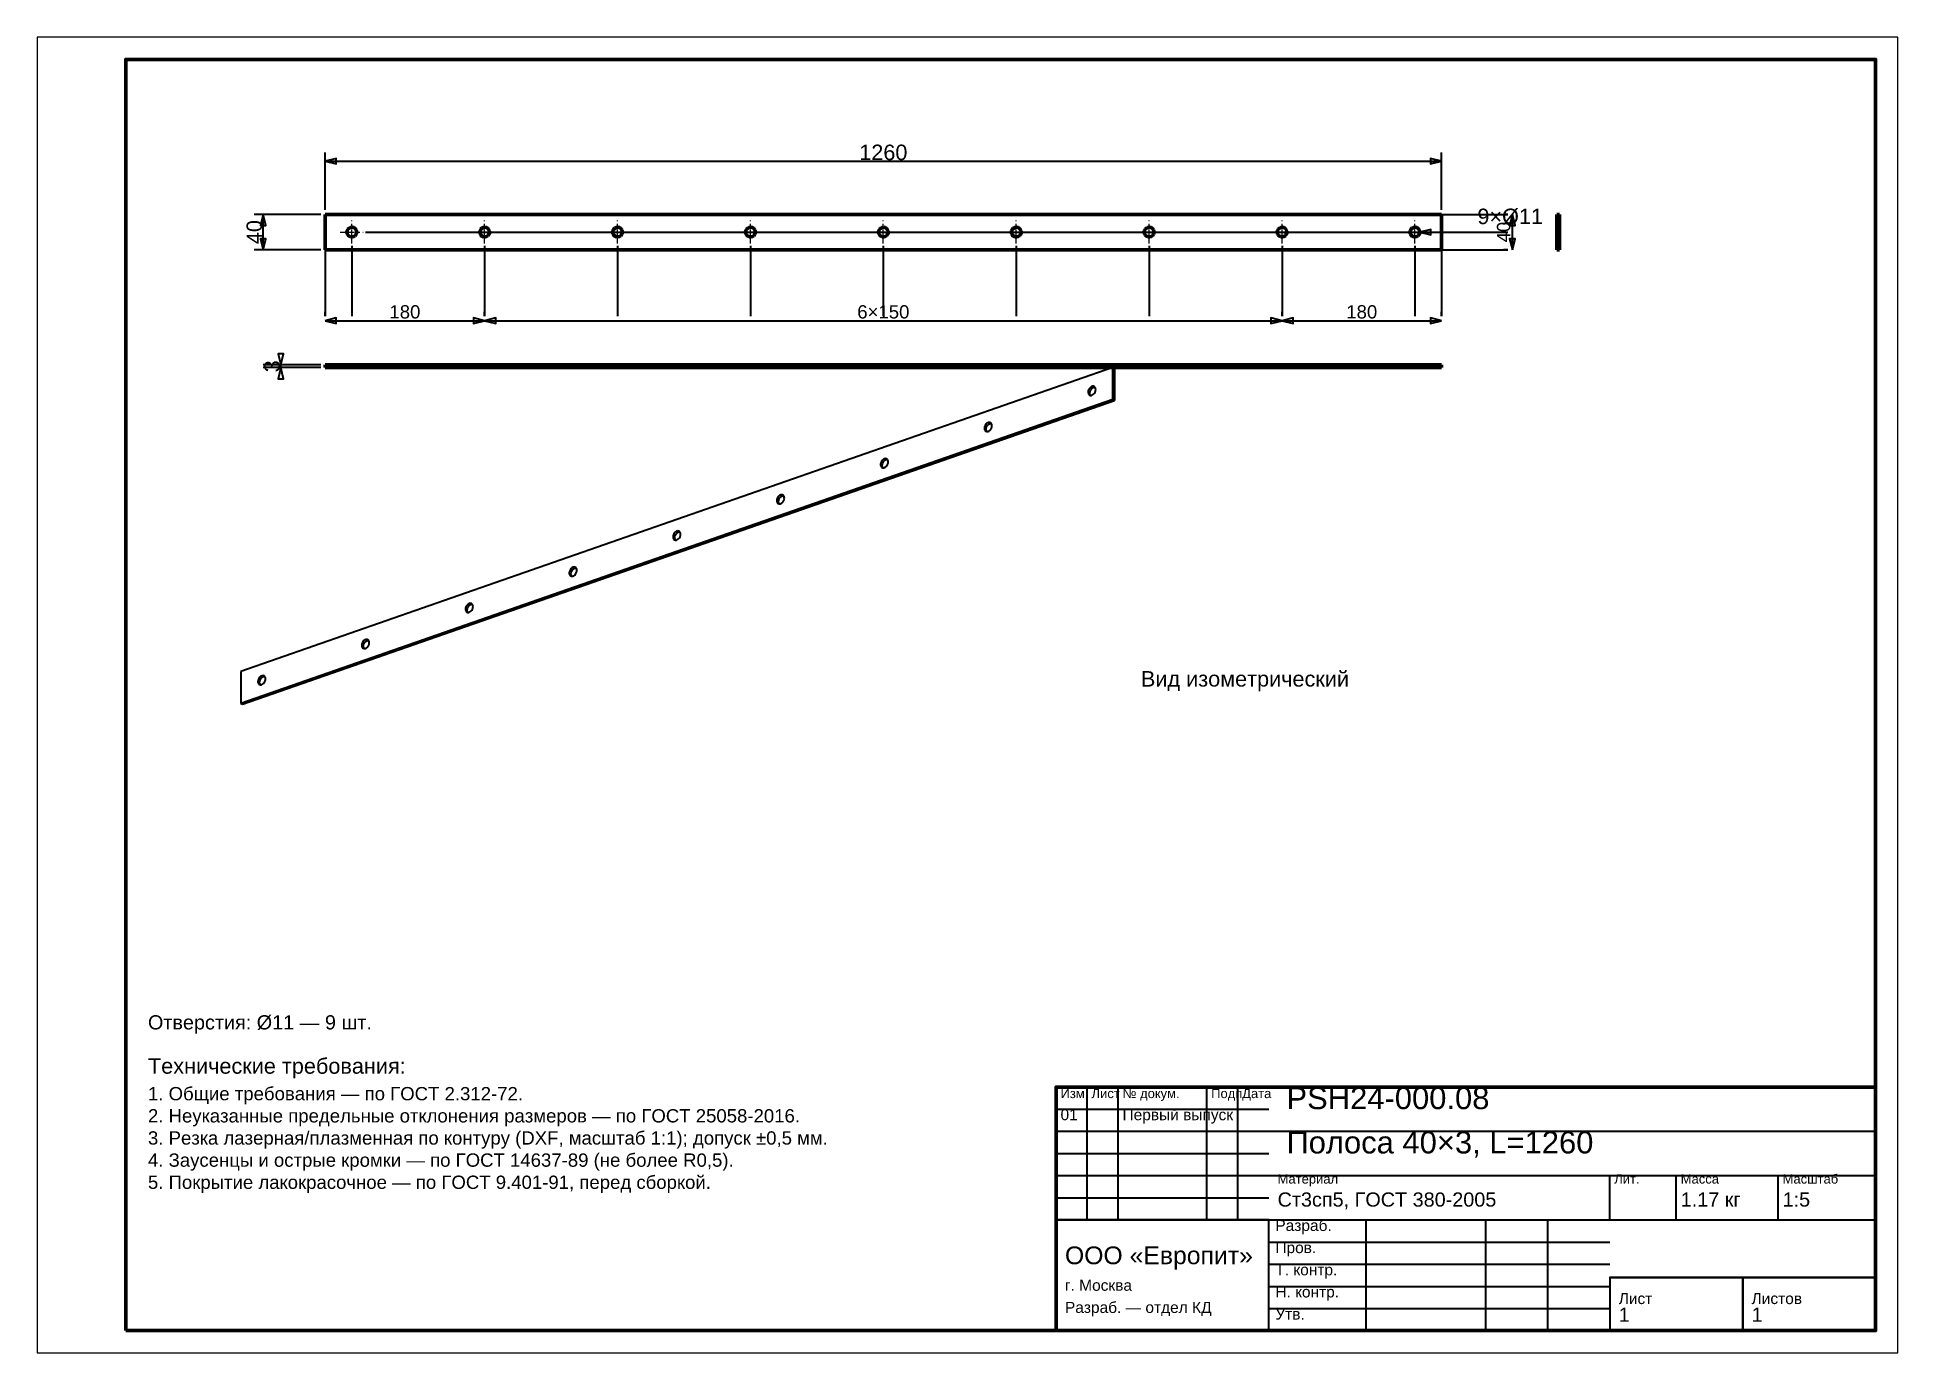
# Model space of a CAD drawing. Header units: millimetres. Extents: x 0 to 420, y 0 to 297.
import ezdxf
from ezdxf.enums import TextEntityAlignment as Align

# ---------------------------------------------------------------- set-up
doc = ezdxf.new("R2010")
doc.units = ezdxf.units.MM
doc.linetypes.add('CENTER', pattern=[5.08, 3.175, -0.635, 0.635, -0.635])
doc.linetypes.add('DASHED', pattern=[1.524, 1.27, -0.254])
doc.styles.add('GOST', font='Arial')

msp = doc.modelspace()

# ---------------------------------------------------------------- texts
at = {"color": 7, "style": 'GOST'}
for s, height, p in [('1260', 3.5, (191, 271)), ('180', 3, (83, 235)), ('6×150', 3, (191, 235)), ('180', 3, (299, 235))]:
    msp.add_text(s, height=height, dxfattribs=at).set_placement(p, align=Align.MIDDLE)
msp.add_text('9×Ø11', height=3.5, dxfattribs=at).set_placement((325.1, 254.8))
for s, height, p in [('40', 3.5, (49, 253)), ('40', 3, (331, 253)), ('3', 3.5, (53, 222.7))]:
    msp.add_text(s, height=height, rotation=90, dxfattribs=at).set_placement(p, align=Align.MIDDLE)
at = {"color": 3, "style": 'GOST'}
for s, height, p in [('Вид изометрический', 3.5, (249.15, 150.4)), ('Технические требования:', 3.5, (25, 63)), ('1. Общие требования — по ГОСТ 2.312-72.', 3, (25, 57)), ('Изм.', 2.1, (231, 57.5)), ('Лист', 2.1, (238, 57.5)), ('№ докум.', 2.1, (245, 57.5)), ('Подп.', 2.1, (265, 57.5)), ('Дата', 2.1, (272, 57.5)), ('PSH24-000.08', 5, (282, 55)), ('2. Неуказанные предельные отклонения размеров — по ГОСТ 25058-2016.', 3, (25, 52)), ('01', 2.5, (231, 52.5)), ('Первый выпуск', 2.5, (245, 52.5)), ('3. Резка лазерная/плазменная по контуру (DXF, масштаб 1:1); допуск ±0,5 мм.', 3, (25, 47)), ('Полоса 40×3, L=1260', 5, (282, 45)), ('4. Заусенцы и острые кромки — по ГОСТ 14637-89 (не более R0,5).', 3, (25, 42)), ('5. Покрытие лакокрасочное — по ГОСТ 9.401-91, перед сборкой.', 3, (25, 37)), ('Материал', 2.1, (280, 38.2)), ('Лит.', 2.1, (356, 38.2)), ('Масса', 2.1, (371, 38.2)), ('Масштаб', 2.1, (394, 38.2)), ('Ст3сп5, ГОСТ 380-2005', 3.2, (280, 33)), ('1.17 кг', 3.2, (371, 33)), ('1:5', 3.2, (394, 33)), ('Разраб.', 2.5, (279.5, 27.5)), ('ООО «Европит»', 4, (232, 20)), ('Пров.', 2.5, (279.5, 22.5)), ('Т. контр.', 2.5, (279.5, 17.5)), ('г. Москва', 2.5, (232, 14)), ('Н. контр.', 2.5, (279.5, 12.5)), ('Лист', 2.5, (357, 11)), ('Листов', 2.5, (387, 11)), ('Разраб. — отдел КД', 2.5, (232, 9)), ('Утв.', 2.5, (279.5, 7.5)), ('1', 3.2, (357, 7)), ('1', 3.2, (387, 7))]:
    msp.add_text(s, height=height, dxfattribs=at).set_placement(p)
at = {"color": 6, "style": 'GOST'}
msp.add_text('Отверстия: Ø11 — 9 шт.', height=3.2, dxfattribs=at).set_placement((25, 73))

# ---------------------------------------------------------------- linework, layer by layer
at = {"color": 7, "lineweight": 35}
for p, q in [((65, 258), (65, 271)), ((65, 269), (317, 269)), ((317, 258), (317, 271)), ((64, 257), (49, 257)), ((51, 249), (51, 257)), ((317, 257), (332, 257)), ((332, 257), (331, 257)), ((333, 249), (333, 257)), ((74.1, 253), (332, 253)), ((104.1, 253), (332, 253)), ((134.1, 253), (332, 253)), ((164.1, 253), (332, 253)), ((194.1, 253), (332, 253)), ((224.1, 253), (332, 253)), ((254.1, 253), (332, 253)), ((284.1, 253), (332, 253)), ((312.1, 253), (324.1, 253)), ((314.1, 253), (332, 253)), ((324.1, 253), (329.1, 253)), ((64, 249), (49, 249)), ((65, 249), (65, 234)), ((71, 249.9), (71, 234)), ((101, 249.9), (101, 234)), ((131, 249.9), (131, 234)), ((161, 249.9), (161, 234)), ((191, 249.9), (191, 234)), ((221, 249.9), (221, 234)), ((251, 249.9), (251, 234)), ((281, 249.9), (281, 234)), ((311, 249.9), (311, 234)), ((317, 249), (317, 234)), ((317, 249), (332, 249)), ((332, 249), (331, 249)), ((65, 234), (65, 235)), ((65, 233), (101, 233)), ((101, 234), (101, 235)), ((101, 234), (101, 235)), ((101, 233), (281, 233)), ((281, 234), (281, 235)), ((281, 234), (281, 235)), ((281, 233), (317, 233)), ((317, 234), (317, 235)), ((64, 223), (51, 223)), ((55, 222.4), (55, 223)), ((64, 222.4), (51, 222.4)), ((237, 30), (237, 60)), ((244, 30), (244, 60)), ((264, 30), (264, 60)), ((271, 30), (271, 60)), ((230, 55), (278, 55)), ((230, 50), (278, 50)), ((278, 50), (415, 50)), ((230, 45), (278, 45)), ((230, 40), (278, 40)), ((278, 40), (415, 40)), ((355, 30), (355, 40)), ((370, 30), (370, 40)), ((393, 30), (393, 40)), ((230, 35), (278, 35)), ((230, 30), (278, 30)), ((278, 30), (415, 30)), ((300, 5), (300, 30)), ((327, 5), (327, 30)), ((341, 5), (341, 30)), ((278, 25), (355, 25)), ((278, 20), (355, 20)), ((355, 17), (415, 17)), ((278, 15), (355, 15)), ((278, 10), (355, 10))]:
    msp.add_line(p, q, dxfattribs=at)
at = {"color": 1, "lineweight": 70}
for p, q in [((65, 257), (65, 249)), ((65, 257), (317, 257)), ((317, 249), (317, 257)), ((343, 257), (343.6, 257)), ((343, 249), (343, 257)), ((343.6, 257), (343.6, 249)), ((69.96, 253.36), (69.9, 253)), ((69.9, 253), (69.96, 252.64)), ((70.13, 253.68), (69.96, 253.36)), ((69.96, 252.64), (70.13, 252.32)), ((70.4, 253.92), (70.13, 253.68)), ((70.13, 252.32), (70.4, 252.08)), ((70.73, 254.07), (70.4, 253.92)), ((70.4, 252.08), (70.73, 251.93)), ((71.09, 254.1), (70.73, 254.07)), ((71.44, 254.01), (71.09, 254.1)), ((71.75, 253.81), (71.44, 254.01)), ((71.44, 251.99), (71.75, 252.19)), ((71.97, 253.52), (71.75, 253.81)), ((71.75, 252.19), (71.97, 252.48)), ((72.08, 253.18), (71.97, 253.52)), ((71.97, 252.48), (72.08, 252.82)), ((72.08, 252.82), (72.08, 253.18)), ((99.96, 253.36), (99.9, 253)), ((99.9, 253), (99.96, 252.64)), ((100.13, 253.68), (99.96, 253.36)), ((99.96, 252.64), (100.13, 252.32)), ((100.4, 253.92), (100.13, 253.68)), ((100.13, 252.32), (100.4, 252.08)), ((100.73, 254.07), (100.4, 253.92)), ((100.4, 252.08), (100.73, 251.93)), ((101.09, 254.1), (100.73, 254.07)), ((101.44, 254.01), (101.09, 254.1)), ((101.75, 253.81), (101.44, 254.01)), ((101.44, 251.99), (101.75, 252.19)), ((101.97, 253.52), (101.75, 253.81)), ((101.75, 252.19), (101.97, 252.48)), ((102.08, 253.18), (101.97, 253.52)), ((101.97, 252.48), (102.08, 252.82)), ((102.08, 252.82), (102.08, 253.18)), ((129.96, 253.36), (129.9, 253)), ((129.9, 253), (129.96, 252.64)), ((130.13, 253.68), (129.96, 253.36)), ((129.96, 252.64), (130.13, 252.32)), ((130.4, 253.92), (130.13, 253.68)), ((130.13, 252.32), (130.4, 252.08)), ((130.73, 254.07), (130.4, 253.92)), ((130.4, 252.08), (130.73, 251.93)), ((131.09, 254.1), (130.73, 254.07)), ((131.44, 254.01), (131.09, 254.1)), ((131.75, 253.81), (131.44, 254.01)), ((131.44, 251.99), (131.75, 252.19)), ((131.97, 253.52), (131.75, 253.81)), ((131.75, 252.19), (131.97, 252.48)), ((132.08, 253.18), (131.97, 253.52)), ((131.97, 252.48), (132.08, 252.82)), ((132.08, 252.82), (132.08, 253.18)), ((159.96, 253.36), (159.9, 253)), ((159.9, 253), (159.96, 252.64)), ((160.13, 253.68), (159.96, 253.36)), ((159.96, 252.64), (160.13, 252.32)), ((160.4, 253.92), (160.13, 253.68)), ((160.13, 252.32), (160.4, 252.08)), ((160.73, 254.07), (160.4, 253.92)), ((160.4, 252.08), (160.73, 251.93)), ((161.09, 254.1), (160.73, 254.07)), ((161.44, 254.01), (161.09, 254.1)), ((161.75, 253.81), (161.44, 254.01)), ((161.44, 251.99), (161.75, 252.19)), ((161.97, 253.52), (161.75, 253.81)), ((161.75, 252.19), (161.97, 252.48)), ((162.08, 253.18), (161.97, 253.52)), ((161.97, 252.48), (162.08, 252.82)), ((162.08, 252.82), (162.08, 253.18)), ((189.96, 253.36), (189.9, 253)), ((189.9, 253), (189.96, 252.64)), ((190.13, 253.68), (189.96, 253.36)), ((189.96, 252.64), (190.13, 252.32)), ((190.4, 253.92), (190.13, 253.68)), ((190.13, 252.32), (190.4, 252.08)), ((190.73, 254.07), (190.4, 253.92)), ((190.4, 252.08), (190.73, 251.93)), ((191.09, 254.1), (190.73, 254.07)), ((191.44, 254.01), (191.09, 254.1)), ((191.75, 253.81), (191.44, 254.01)), ((191.44, 251.99), (191.75, 252.19)), ((191.97, 253.52), (191.75, 253.81)), ((191.75, 252.19), (191.97, 252.48)), ((192.08, 253.18), (191.97, 253.52)), ((191.97, 252.48), (192.08, 252.82)), ((192.08, 252.82), (192.08, 253.18)), ((219.96, 253.36), (219.9, 253)), ((219.9, 253), (219.96, 252.64)), ((220.13, 253.68), (219.96, 253.36)), ((219.96, 252.64), (220.13, 252.32)), ((220.4, 253.92), (220.13, 253.68)), ((220.13, 252.32), (220.4, 252.08)), ((220.73, 254.07), (220.4, 253.92)), ((220.4, 252.08), (220.73, 251.93)), ((221.09, 254.1), (220.73, 254.07)), ((221.44, 254.01), (221.09, 254.1)), ((221.75, 253.81), (221.44, 254.01)), ((221.44, 251.99), (221.75, 252.19)), ((221.97, 253.52), (221.75, 253.81)), ((221.75, 252.19), (221.97, 252.48)), ((222.08, 253.18), (221.97, 253.52)), ((221.97, 252.48), (222.08, 252.82)), ((222.08, 252.82), (222.08, 253.18)), ((249.96, 253.36), (249.9, 253)), ((249.9, 253), (249.96, 252.64)), ((250.13, 253.68), (249.96, 253.36)), ((249.96, 252.64), (250.13, 252.32)), ((250.4, 253.92), (250.13, 253.68)), ((250.13, 252.32), (250.4, 252.08)), ((250.73, 254.07), (250.4, 253.92)), ((250.4, 252.08), (250.73, 251.93)), ((251.09, 254.1), (250.73, 254.07)), ((251.44, 254.01), (251.09, 254.1)), ((251.75, 253.81), (251.44, 254.01)), ((251.44, 251.99), (251.75, 252.19)), ((251.97, 253.52), (251.75, 253.81)), ((251.75, 252.19), (251.97, 252.48)), ((252.08, 253.18), (251.97, 253.52)), ((251.97, 252.48), (252.08, 252.82)), ((252.08, 252.82), (252.08, 253.18)), ((279.96, 253.36), (279.9, 253)), ((279.9, 253), (279.96, 252.64)), ((280.13, 253.68), (279.96, 253.36)), ((279.96, 252.64), (280.13, 252.32)), ((280.4, 253.92), (280.13, 253.68)), ((280.13, 252.32), (280.4, 252.08)), ((280.73, 254.07), (280.4, 253.92)), ((280.4, 252.08), (280.73, 251.93)), ((281.09, 254.1), (280.73, 254.07)), ((281.44, 254.01), (281.09, 254.1)), ((281.75, 253.81), (281.44, 254.01)), ((281.44, 251.99), (281.75, 252.19)), ((281.97, 253.52), (281.75, 253.81)), ((281.75, 252.19), (281.97, 252.48)), ((282.08, 253.18), (281.97, 253.52)), ((281.97, 252.48), (282.08, 252.82)), ((282.08, 252.82), (282.08, 253.18)), ((309.96, 253.36), (309.9, 253)), ((309.9, 253), (309.96, 252.64)), ((310.13, 253.68), (309.96, 253.36)), ((309.96, 252.64), (310.13, 252.32)), ((310.4, 253.92), (310.13, 253.68)), ((310.13, 252.32), (310.4, 252.08)), ((310.73, 254.07), (310.4, 253.92)), ((310.4, 252.08), (310.73, 251.93)), ((311.09, 254.1), (310.73, 254.07)), ((311.44, 254.01), (311.09, 254.1)), ((311.75, 253.81), (311.44, 254.01)), ((311.44, 251.99), (311.75, 252.19)), ((311.97, 253.52), (311.75, 253.81)), ((311.75, 252.19), (311.97, 252.48)), ((312.08, 253.18), (311.97, 253.52)), ((311.97, 252.48), (312.08, 252.82)), ((312.08, 252.82), (312.08, 253.18)), ((317, 249), (65, 249)), ((70.73, 251.93), (71.09, 251.9)), ((71.09, 251.9), (71.44, 251.99)), ((100.73, 251.93), (101.09, 251.9)), ((101.09, 251.9), (101.44, 251.99)), ((130.73, 251.93), (131.09, 251.9)), ((131.09, 251.9), (131.44, 251.99)), ((160.73, 251.93), (161.09, 251.9)), ((161.09, 251.9), (161.44, 251.99)), ((190.73, 251.93), (191.09, 251.9)), ((191.09, 251.9), (191.44, 251.99)), ((220.73, 251.93), (221.09, 251.9)), ((221.09, 251.9), (221.44, 251.99)), ((250.73, 251.93), (251.09, 251.9)), ((251.09, 251.9), (251.44, 251.99)), ((280.73, 251.93), (281.09, 251.9)), ((281.09, 251.9), (281.44, 251.99)), ((310.73, 251.93), (311.09, 251.9)), ((311.09, 251.9), (311.44, 251.99)), ((343.6, 249), (343, 249)), ((65, 223), (65, 222.4)), ((317, 223), (65, 223)), ((317, 222.4), (317, 223)), ((317, 222.4), (65, 222.4))]:
    msp.add_line(p, q, dxfattribs=at)
at = {"color": 5, "linetype": 'DASHED', "lineweight": 35}
for p, q in [((65, 249), (65, 257)), ((65, 257), (317, 257)), ((317, 257), (317, 249)), ((343, 257), (343, 249)), ((343.6, 257), (343, 257)), ((343.6, 249), (343.6, 257)), ((69.9, 253), (69.96, 253.36)), ((69.96, 252.64), (69.9, 253)), ((69.96, 253.36), (70.13, 253.68)), ((70.13, 252.32), (69.96, 252.64)), ((70.13, 253.68), (70.4, 253.92)), ((70.4, 252.08), (70.13, 252.32)), ((70.4, 253.92), (70.73, 254.07)), ((70.73, 251.93), (70.4, 252.08)), ((70.73, 254.07), (71.09, 254.1)), ((71.09, 254.1), (71.44, 254.01)), ((71.44, 254.01), (71.75, 253.81)), ((71.75, 252.19), (71.44, 251.99)), ((71.75, 253.81), (71.97, 253.52)), ((71.97, 252.48), (71.75, 252.19)), ((71.97, 253.52), (72.08, 253.18)), ((72.08, 252.82), (71.97, 252.48)), ((72.08, 253.18), (72.08, 252.82)), ((99.9, 253), (99.96, 253.36)), ((99.96, 252.64), (99.9, 253)), ((99.96, 253.36), (100.13, 253.68)), ((100.13, 252.32), (99.96, 252.64)), ((100.13, 253.68), (100.4, 253.92)), ((100.4, 252.08), (100.13, 252.32)), ((100.4, 253.92), (100.73, 254.07)), ((100.73, 251.93), (100.4, 252.08)), ((100.73, 254.07), (101.09, 254.1)), ((101.09, 254.1), (101.44, 254.01)), ((101.44, 254.01), (101.75, 253.81)), ((101.75, 252.19), (101.44, 251.99)), ((101.75, 253.81), (101.97, 253.52)), ((101.97, 252.48), (101.75, 252.19)), ((101.97, 253.52), (102.08, 253.18)), ((102.08, 252.82), (101.97, 252.48)), ((102.08, 253.18), (102.08, 252.82)), ((129.9, 253), (129.96, 253.36)), ((129.96, 252.64), (129.9, 253)), ((129.96, 253.36), (130.13, 253.68)), ((130.13, 252.32), (129.96, 252.64)), ((130.13, 253.68), (130.4, 253.92)), ((130.4, 252.08), (130.13, 252.32)), ((130.4, 253.92), (130.73, 254.07)), ((130.73, 251.93), (130.4, 252.08)), ((130.73, 254.07), (131.09, 254.1)), ((131.09, 254.1), (131.44, 254.01)), ((131.44, 254.01), (131.75, 253.81)), ((131.75, 252.19), (131.44, 251.99)), ((131.75, 253.81), (131.97, 253.52)), ((131.97, 252.48), (131.75, 252.19)), ((131.97, 253.52), (132.08, 253.18)), ((132.08, 252.82), (131.97, 252.48)), ((132.08, 253.18), (132.08, 252.82)), ((159.9, 253), (159.96, 253.36)), ((159.96, 252.64), (159.9, 253)), ((159.96, 253.36), (160.13, 253.68)), ((160.13, 252.32), (159.96, 252.64)), ((160.13, 253.68), (160.4, 253.92)), ((160.4, 252.08), (160.13, 252.32)), ((160.4, 253.92), (160.73, 254.07)), ((160.73, 251.93), (160.4, 252.08)), ((160.73, 254.07), (161.09, 254.1)), ((161.09, 254.1), (161.44, 254.01)), ((161.44, 254.01), (161.75, 253.81)), ((161.75, 252.19), (161.44, 251.99)), ((161.75, 253.81), (161.97, 253.52)), ((161.97, 252.48), (161.75, 252.19)), ((161.97, 253.52), (162.08, 253.18)), ((162.08, 252.82), (161.97, 252.48)), ((162.08, 253.18), (162.08, 252.82)), ((189.9, 253), (189.96, 253.36)), ((189.96, 252.64), (189.9, 253)), ((189.96, 253.36), (190.13, 253.68)), ((190.13, 252.32), (189.96, 252.64)), ((190.13, 253.68), (190.4, 253.92)), ((190.4, 252.08), (190.13, 252.32)), ((190.4, 253.92), (190.73, 254.07)), ((190.73, 251.93), (190.4, 252.08)), ((190.73, 254.07), (191.09, 254.1)), ((191.09, 254.1), (191.44, 254.01)), ((191.44, 254.01), (191.75, 253.81)), ((191.75, 252.19), (191.44, 251.99)), ((191.75, 253.81), (191.97, 253.52)), ((191.97, 252.48), (191.75, 252.19)), ((191.97, 253.52), (192.08, 253.18)), ((192.08, 252.82), (191.97, 252.48)), ((192.08, 253.18), (192.08, 252.82)), ((219.9, 253), (219.96, 253.36)), ((219.96, 252.64), (219.9, 253)), ((219.96, 253.36), (220.13, 253.68)), ((220.13, 252.32), (219.96, 252.64)), ((220.13, 253.68), (220.4, 253.92)), ((220.4, 252.08), (220.13, 252.32)), ((220.4, 253.92), (220.73, 254.07)), ((220.73, 251.93), (220.4, 252.08)), ((220.73, 254.07), (221.09, 254.1)), ((221.09, 254.1), (221.44, 254.01)), ((221.44, 254.01), (221.75, 253.81)), ((221.75, 252.19), (221.44, 251.99)), ((221.75, 253.81), (221.97, 253.52)), ((221.97, 252.48), (221.75, 252.19)), ((221.97, 253.52), (222.08, 253.18)), ((222.08, 252.82), (221.97, 252.48)), ((222.08, 253.18), (222.08, 252.82)), ((249.9, 253), (249.96, 253.36)), ((249.96, 252.64), (249.9, 253)), ((249.96, 253.36), (250.13, 253.68)), ((250.13, 252.32), (249.96, 252.64)), ((250.13, 253.68), (250.4, 253.92)), ((250.4, 252.08), (250.13, 252.32)), ((250.4, 253.92), (250.73, 254.07)), ((250.73, 251.93), (250.4, 252.08)), ((250.73, 254.07), (251.09, 254.1)), ((251.09, 254.1), (251.44, 254.01)), ((251.44, 254.01), (251.75, 253.81)), ((251.75, 252.19), (251.44, 251.99)), ((251.75, 253.81), (251.97, 253.52)), ((251.97, 252.48), (251.75, 252.19)), ((251.97, 253.52), (252.08, 253.18)), ((252.08, 252.82), (251.97, 252.48)), ((252.08, 253.18), (252.08, 252.82)), ((279.9, 253), (279.96, 253.36)), ((279.96, 252.64), (279.9, 253)), ((279.96, 253.36), (280.13, 253.68)), ((280.13, 252.32), (279.96, 252.64)), ((280.13, 253.68), (280.4, 253.92)), ((280.4, 252.08), (280.13, 252.32)), ((280.4, 253.92), (280.73, 254.07)), ((280.73, 251.93), (280.4, 252.08)), ((280.73, 254.07), (281.09, 254.1)), ((281.09, 254.1), (281.44, 254.01)), ((281.44, 254.01), (281.75, 253.81)), ((281.75, 252.19), (281.44, 251.99)), ((281.75, 253.81), (281.97, 253.52)), ((281.97, 252.48), (281.75, 252.19)), ((281.97, 253.52), (282.08, 253.18)), ((282.08, 252.82), (281.97, 252.48)), ((282.08, 253.18), (282.08, 252.82)), ((309.9, 253), (309.96, 253.36)), ((309.96, 252.64), (309.9, 253)), ((309.96, 253.36), (310.13, 253.68)), ((310.13, 252.32), (309.96, 252.64)), ((310.13, 253.68), (310.4, 253.92)), ((310.4, 252.08), (310.13, 252.32)), ((310.4, 253.92), (310.73, 254.07)), ((310.73, 251.93), (310.4, 252.08)), ((310.73, 254.07), (311.09, 254.1)), ((311.09, 254.1), (311.44, 254.01)), ((311.44, 254.01), (311.75, 253.81)), ((311.75, 252.19), (311.44, 251.99)), ((311.75, 253.81), (311.97, 253.52)), ((311.97, 252.48), (311.75, 252.19)), ((311.97, 253.52), (312.08, 253.18)), ((312.08, 252.82), (311.97, 252.48)), ((312.08, 253.18), (312.08, 252.82)), ((343, 254.07), (343, 254.1)), ((343, 254.1), (343, 254.09)), ((343, 254.07), (343, 254.1)), ((343, 254.1), (343, 254.09)), ((343, 254.07), (343, 254.1)), ((343, 254.1), (343, 254.09)), ((343, 254.07), (343, 254.1)), ((343, 254.1), (343, 254.09)), ((343, 254.07), (343, 254.1)), ((343, 254.1), (343, 254.09)), ((343, 254.07), (343, 254.1)), ((343, 254.1), (343, 254.09)), ((343, 254.07), (343, 254.1)), ((343, 254.1), (343, 254.09)), ((343, 254.07), (343, 254.1)), ((343, 254.1), (343, 254.09)), ((343, 254.07), (343, 254.1)), ((343, 254.1), (343, 254.09)), ((343, 254.09), (343, 254.07)), ((343, 254.09), (343, 254.07)), ((343, 254.09), (343, 254.07)), ((343, 254.09), (343, 254.07)), ((343, 254.09), (343, 254.07)), ((343, 254.09), (343, 254.07)), ((343, 254.09), (343, 254.07)), ((343, 254.09), (343, 254.07)), ((343, 254.09), (343, 254.07)), ((343, 253.99), (343, 254.07)), ((343, 254.07), (343, 254.04)), ((343, 253.99), (343, 254.07)), ((343, 254.07), (343, 254.04)), ((343, 253.99), (343, 254.07)), ((343, 254.07), (343, 254.04)), ((343, 253.99), (343, 254.07)), ((343, 254.07), (343, 254.04)), ((343, 253.99), (343, 254.07)), ((343, 254.07), (343, 254.04)), ((343, 253.99), (343, 254.07)), ((343, 254.07), (343, 254.04)), ((343, 253.99), (343, 254.07)), ((343, 254.07), (343, 254.04)), ((343, 253.99), (343, 254.07)), ((343, 254.07), (343, 254.04)), ((343, 253.99), (343, 254.07)), ((343, 254.07), (343, 254.04)), ((343, 254.04), (343, 253.99)), ((343, 254.04), (343, 253.99)), ((343, 254.04), (343, 253.99)), ((343, 254.04), (343, 253.99)), ((343, 254.04), (343, 253.99)), ((343, 254.04), (343, 253.99)), ((343, 254.04), (343, 253.99)), ((343, 254.04), (343, 253.99)), ((343, 254.04), (343, 253.99)), ((343, 253.86), (343, 253.99)), ((343, 253.99), (343, 253.93)), ((343, 253.86), (343, 253.99)), ((343, 253.99), (343, 253.93)), ((343, 253.86), (343, 253.99)), ((343, 253.99), (343, 253.93)), ((343, 253.86), (343, 253.99)), ((343, 253.99), (343, 253.93)), ((343, 253.86), (343, 253.99)), ((343, 253.99), (343, 253.93)), ((343, 253.86), (343, 253.99)), ((343, 253.99), (343, 253.93)), ((343, 253.86), (343, 253.99)), ((343, 253.99), (343, 253.93)), ((343, 253.86), (343, 253.99)), ((343, 253.99), (343, 253.93)), ((343, 253.86), (343, 253.99)), ((343, 253.99), (343, 253.93)), ((343, 253.93), (343, 253.86)), ((343, 253.93), (343, 253.86)), ((343, 253.93), (343, 253.86)), ((343, 253.93), (343, 253.86)), ((343, 253.93), (343, 253.86)), ((343, 253.93), (343, 253.86)), ((343, 253.93), (343, 253.86)), ((343, 253.93), (343, 253.86)), ((343, 253.93), (343, 253.86)), ((343, 253.69), (343, 253.86)), ((343, 253.86), (343, 253.78)), ((343, 253.69), (343, 253.86)), ((343, 253.86), (343, 253.78)), ((343, 253.69), (343, 253.86)), ((343, 253.86), (343, 253.78)), ((343, 253.69), (343, 253.86)), ((343, 253.86), (343, 253.78)), ((343, 253.69), (343, 253.86)), ((343, 253.86), (343, 253.78)), ((343, 253.69), (343, 253.86)), ((343, 253.86), (343, 253.78)), ((343, 253.69), (343, 253.86)), ((343, 253.86), (343, 253.78)), ((343, 253.69), (343, 253.86)), ((343, 253.86), (343, 253.78)), ((343, 253.69), (343, 253.86)), ((343, 253.86), (343, 253.78)), ((343, 253.78), (343, 253.69)), ((343, 253.78), (343, 253.69)), ((343, 253.78), (343, 253.69)), ((343, 253.78), (343, 253.69)), ((343, 253.78), (343, 253.69)), ((343, 253.78), (343, 253.69)), ((343, 253.78), (343, 253.69)), ((343, 253.78), (343, 253.69)), ((343, 253.78), (343, 253.69)), ((343, 253.48), (343, 253.69)), ((343, 253.69), (343, 253.59)), ((343, 253.48), (343, 253.69)), ((343, 253.69), (343, 253.59)), ((343, 253.48), (343, 253.69)), ((343, 253.69), (343, 253.59)), ((343, 253.48), (343, 253.69)), ((343, 253.69), (343, 253.59)), ((343, 253.48), (343, 253.69)), ((343, 253.69), (343, 253.59)), ((343, 253.48), (343, 253.69)), ((343, 253.69), (343, 253.59)), ((343, 253.48), (343, 253.69)), ((343, 253.69), (343, 253.59)), ((343, 253.48), (343, 253.69)), ((343, 253.69), (343, 253.59)), ((343, 253.48), (343, 253.69)), ((343, 253.69), (343, 253.59)), ((343, 253.59), (343, 253.48)), ((343, 253.59), (343, 253.48)), ((343, 253.59), (343, 253.48)), ((343, 253.59), (343, 253.48)), ((343, 253.59), (343, 253.48)), ((343, 253.59), (343, 253.48)), ((343, 253.59), (343, 253.48)), ((343, 253.59), (343, 253.48)), ((343, 253.59), (343, 253.48)), ((343, 253.24), (343, 253.48)), ((343, 253.48), (343, 253.36)), ((343, 253.24), (343, 253.48)), ((343, 253.48), (343, 253.36)), ((343, 253.24), (343, 253.48)), ((343, 253.48), (343, 253.36)), ((343, 253.24), (343, 253.48)), ((343, 253.48), (343, 253.36)), ((343, 253.24), (343, 253.48)), ((343, 253.48), (343, 253.36)), ((343, 253.24), (343, 253.48)), ((343, 253.48), (343, 253.36)), ((343, 253.24), (343, 253.48)), ((343, 253.48), (343, 253.36)), ((343, 253.24), (343, 253.48)), ((343, 253.48), (343, 253.36)), ((343, 253.24), (343, 253.48)), ((343, 253.48), (343, 253.36)), ((343, 253.36), (343, 253.24)), ((343, 253.36), (343, 253.24)), ((343, 253.36), (343, 253.24)), ((343, 253.36), (343, 253.24)), ((343, 253.36), (343, 253.24)), ((343, 253.36), (343, 253.24)), ((343, 253.36), (343, 253.24)), ((343, 253.36), (343, 253.24)), ((343, 253.36), (343, 253.24)), ((343, 253), (343, 253.24)), ((343, 253.24), (343, 253.12)), ((343, 253), (343, 253.24)), ((343, 253.24), (343, 253.12)), ((343, 253), (343, 253.24)), ((343, 253.24), (343, 253.12)), ((343, 253), (343, 253.24)), ((343, 253.24), (343, 253.12)), ((343, 253), (343, 253.24)), ((343, 253.24), (343, 253.12)), ((343, 253), (343, 253.24)), ((343, 253.24), (343, 253.12)), ((343, 253), (343, 253.24)), ((343, 253.24), (343, 253.12)), ((343, 253), (343, 253.24)), ((343, 253.24), (343, 253.12)), ((343, 253), (343, 253.24)), ((343, 253.24), (343, 253.12)), ((343, 253.12), (343, 253)), ((343, 253.12), (343, 253)), ((343, 253.12), (343, 253)), ((343, 253.12), (343, 253)), ((343, 253.12), (343, 253)), ((343, 253.12), (343, 253)), ((343, 253.12), (343, 253)), ((343, 253.12), (343, 253)), ((343, 253.12), (343, 253)), ((343, 253), (343, 252.88)), ((343, 252.76), (343, 253)), ((343, 253), (343, 252.88)), ((343, 252.76), (343, 253)), ((343, 253), (343, 252.88)), ((343, 252.76), (343, 253)), ((343, 253), (343, 252.88)), ((343, 252.76), (343, 253)), ((343, 253), (343, 252.88)), ((343, 252.76), (343, 253)), ((343, 253), (343, 252.88)), ((343, 252.76), (343, 253)), ((343, 253), (343, 252.88)), ((343, 252.76), (343, 253)), ((343, 253), (343, 252.88)), ((343, 252.76), (343, 253)), ((343, 253), (343, 252.88)), ((343, 252.76), (343, 253)), ((343, 252.88), (343, 252.76)), ((343, 252.88), (343, 252.76)), ((343, 252.88), (343, 252.76)), ((343, 252.88), (343, 252.76)), ((343, 252.88), (343, 252.76)), ((343, 252.88), (343, 252.76)), ((343, 252.88), (343, 252.76)), ((343, 252.88), (343, 252.76)), ((343, 252.88), (343, 252.76)), ((343, 252.76), (343, 252.64)), ((343, 252.52), (343, 252.76)), ((343, 252.76), (343, 252.64)), ((343, 252.52), (343, 252.76)), ((343, 252.76), (343, 252.64)), ((343, 252.52), (343, 252.76)), ((343, 252.76), (343, 252.64)), ((343, 252.52), (343, 252.76)), ((343, 252.76), (343, 252.64)), ((343, 252.52), (343, 252.76)), ((343, 252.76), (343, 252.64)), ((343, 252.52), (343, 252.76)), ((343, 252.76), (343, 252.64)), ((343, 252.52), (343, 252.76)), ((343, 252.76), (343, 252.64)), ((343, 252.52), (343, 252.76)), ((343, 252.76), (343, 252.64)), ((343, 252.52), (343, 252.76)), ((343, 252.64), (343, 252.52)), ((343, 252.64), (343, 252.52)), ((343, 252.64), (343, 252.52)), ((343, 252.64), (343, 252.52)), ((343, 252.64), (343, 252.52)), ((343, 252.64), (343, 252.52)), ((343, 252.64), (343, 252.52)), ((343, 252.64), (343, 252.52)), ((343, 252.64), (343, 252.52)), ((343, 252.52), (343, 252.41)), ((343, 252.31), (343, 252.52)), ((343, 252.52), (343, 252.41)), ((343, 252.31), (343, 252.52)), ((343, 252.52), (343, 252.41)), ((343, 252.31), (343, 252.52)), ((343, 252.52), (343, 252.41)), ((343, 252.31), (343, 252.52)), ((343, 252.52), (343, 252.41)), ((343, 252.31), (343, 252.52)), ((343, 252.52), (343, 252.41)), ((343, 252.31), (343, 252.52)), ((343, 252.52), (343, 252.41)), ((343, 252.31), (343, 252.52)), ((343, 252.52), (343, 252.41)), ((343, 252.31), (343, 252.52)), ((343, 252.52), (343, 252.41)), ((343, 252.31), (343, 252.52)), ((343, 252.41), (343, 252.31)), ((343, 252.41), (343, 252.31)), ((343, 252.41), (343, 252.31)), ((343, 252.41), (343, 252.31)), ((343, 252.41), (343, 252.31)), ((343, 252.41), (343, 252.31)), ((343, 252.41), (343, 252.31)), ((343, 252.41), (343, 252.31)), ((343, 252.41), (343, 252.31)), ((343, 252.31), (343, 252.22)), ((343, 252.14), (343, 252.31)), ((343, 252.31), (343, 252.22)), ((343, 252.14), (343, 252.31)), ((343, 252.31), (343, 252.22)), ((343, 252.14), (343, 252.31)), ((343, 252.31), (343, 252.22)), ((343, 252.14), (343, 252.31)), ((343, 252.31), (343, 252.22)), ((343, 252.14), (343, 252.31)), ((343, 252.31), (343, 252.22)), ((343, 252.14), (343, 252.31)), ((343, 252.31), (343, 252.22)), ((343, 252.14), (343, 252.31)), ((343, 252.31), (343, 252.22)), ((343, 252.14), (343, 252.31)), ((343, 252.31), (343, 252.22)), ((343, 252.14), (343, 252.31)), ((343, 252.22), (343, 252.14)), ((343, 252.22), (343, 252.14)), ((343, 252.22), (343, 252.14)), ((343, 252.22), (343, 252.14)), ((343, 252.22), (343, 252.14)), ((343, 252.22), (343, 252.14)), ((343, 252.22), (343, 252.14)), ((343, 252.22), (343, 252.14)), ((343, 252.22), (343, 252.14)), ((343, 252.14), (343, 252.07)), ((343, 252.01), (343, 252.14)), ((343, 252.14), (343, 252.07)), ((343, 252.01), (343, 252.14)), ((343, 252.14), (343, 252.07)), ((343, 252.01), (343, 252.14)), ((343, 252.14), (343, 252.07)), ((343, 252.01), (343, 252.14)), ((343, 252.14), (343, 252.07)), ((343, 252.01), (343, 252.14)), ((343, 252.14), (343, 252.07)), ((343, 252.01), (343, 252.14)), ((343, 252.14), (343, 252.07)), ((343, 252.01), (343, 252.14)), ((343, 252.14), (343, 252.07)), ((343, 252.01), (343, 252.14)), ((343, 252.14), (343, 252.07)), ((343, 252.01), (343, 252.14)), ((343, 252.07), (343, 252.01)), ((343, 252.07), (343, 252.01)), ((343, 252.07), (343, 252.01)), ((343, 252.07), (343, 252.01)), ((343, 252.07), (343, 252.01)), ((343, 252.07), (343, 252.01)), ((343, 252.07), (343, 252.01)), ((343, 252.07), (343, 252.01)), ((343, 252.07), (343, 252.01)), ((343, 252.01), (343, 251.96)), ((343, 251.93), (343, 252.01)), ((343, 252.01), (343, 251.96)), ((343, 251.93), (343, 252.01)), ((343, 252.01), (343, 251.96)), ((343, 251.93), (343, 252.01)), ((343, 252.01), (343, 251.96)), ((343, 251.93), (343, 252.01)), ((343, 252.01), (343, 251.96)), ((343, 251.93), (343, 252.01)), ((343, 252.01), (343, 251.96)), ((343, 251.93), (343, 252.01)), ((343, 252.01), (343, 251.96)), ((343, 251.93), (343, 252.01)), ((343, 252.01), (343, 251.96)), ((343, 251.93), (343, 252.01)), ((343, 252.01), (343, 251.96)), ((343, 251.93), (343, 252.01)), ((343.6, 254.09), (343.6, 254.1)), ((343.6, 254.1), (343.6, 254.07)), ((343.6, 254.09), (343.6, 254.1)), ((343.6, 254.1), (343.6, 254.07)), ((343.6, 254.09), (343.6, 254.1)), ((343.6, 254.1), (343.6, 254.07)), ((343.6, 254.09), (343.6, 254.1)), ((343.6, 254.1), (343.6, 254.07)), ((343.6, 254.09), (343.6, 254.1)), ((343.6, 254.1), (343.6, 254.07)), ((343.6, 254.09), (343.6, 254.1)), ((343.6, 254.1), (343.6, 254.07)), ((343.6, 254.09), (343.6, 254.1)), ((343.6, 254.1), (343.6, 254.07)), ((343.6, 254.09), (343.6, 254.1)), ((343.6, 254.1), (343.6, 254.07)), ((343.6, 254.09), (343.6, 254.1)), ((343.6, 254.1), (343.6, 254.07)), ((343.6, 254.07), (343.6, 254.09)), ((343.6, 254.07), (343.6, 254.09)), ((343.6, 254.07), (343.6, 254.09)), ((343.6, 254.07), (343.6, 254.09)), ((343.6, 254.07), (343.6, 254.09)), ((343.6, 254.07), (343.6, 254.09)), ((343.6, 254.07), (343.6, 254.09)), ((343.6, 254.07), (343.6, 254.09)), ((343.6, 254.07), (343.6, 254.09)), ((343.6, 254.04), (343.6, 254.07)), ((343.6, 254.07), (343.6, 253.99)), ((343.6, 254.04), (343.6, 254.07)), ((343.6, 254.07), (343.6, 253.99)), ((343.6, 254.04), (343.6, 254.07)), ((343.6, 254.07), (343.6, 253.99)), ((343.6, 254.04), (343.6, 254.07)), ((343.6, 254.07), (343.6, 253.99)), ((343.6, 254.04), (343.6, 254.07)), ((343.6, 254.07), (343.6, 253.99)), ((343.6, 254.04), (343.6, 254.07)), ((343.6, 254.07), (343.6, 253.99)), ((343.6, 254.04), (343.6, 254.07)), ((343.6, 254.07), (343.6, 253.99)), ((343.6, 254.04), (343.6, 254.07)), ((343.6, 254.07), (343.6, 253.99)), ((343.6, 254.04), (343.6, 254.07)), ((343.6, 254.07), (343.6, 253.99)), ((343.6, 253.99), (343.6, 254.04)), ((343.6, 253.99), (343.6, 254.04)), ((343.6, 253.99), (343.6, 254.04)), ((343.6, 253.99), (343.6, 254.04)), ((343.6, 253.99), (343.6, 254.04)), ((343.6, 253.99), (343.6, 254.04)), ((343.6, 253.99), (343.6, 254.04)), ((343.6, 253.99), (343.6, 254.04)), ((343.6, 253.99), (343.6, 254.04)), ((343.6, 253.93), (343.6, 253.99)), ((343.6, 253.99), (343.6, 253.86)), ((343.6, 253.93), (343.6, 253.99)), ((343.6, 253.99), (343.6, 253.86)), ((343.6, 253.93), (343.6, 253.99)), ((343.6, 253.99), (343.6, 253.86)), ((343.6, 253.93), (343.6, 253.99)), ((343.6, 253.99), (343.6, 253.86)), ((343.6, 253.93), (343.6, 253.99)), ((343.6, 253.99), (343.6, 253.86)), ((343.6, 253.93), (343.6, 253.99)), ((343.6, 253.99), (343.6, 253.86)), ((343.6, 253.93), (343.6, 253.99)), ((343.6, 253.99), (343.6, 253.86)), ((343.6, 253.93), (343.6, 253.99)), ((343.6, 253.99), (343.6, 253.86)), ((343.6, 253.93), (343.6, 253.99)), ((343.6, 253.99), (343.6, 253.86)), ((343.6, 253.86), (343.6, 253.93)), ((343.6, 253.86), (343.6, 253.93)), ((343.6, 253.86), (343.6, 253.93)), ((343.6, 253.86), (343.6, 253.93)), ((343.6, 253.86), (343.6, 253.93)), ((343.6, 253.86), (343.6, 253.93)), ((343.6, 253.86), (343.6, 253.93)), ((343.6, 253.86), (343.6, 253.93)), ((343.6, 253.86), (343.6, 253.93)), ((343.6, 253.78), (343.6, 253.86)), ((343.6, 253.86), (343.6, 253.69)), ((343.6, 253.78), (343.6, 253.86)), ((343.6, 253.86), (343.6, 253.69)), ((343.6, 253.78), (343.6, 253.86)), ((343.6, 253.86), (343.6, 253.69)), ((343.6, 253.78), (343.6, 253.86)), ((343.6, 253.86), (343.6, 253.69)), ((343.6, 253.78), (343.6, 253.86)), ((343.6, 253.86), (343.6, 253.69)), ((343.6, 253.78), (343.6, 253.86)), ((343.6, 253.86), (343.6, 253.69)), ((343.6, 253.78), (343.6, 253.86)), ((343.6, 253.86), (343.6, 253.69)), ((343.6, 253.78), (343.6, 253.86)), ((343.6, 253.86), (343.6, 253.69)), ((343.6, 253.78), (343.6, 253.86)), ((343.6, 253.86), (343.6, 253.69)), ((343.6, 253.69), (343.6, 253.78)), ((343.6, 253.69), (343.6, 253.78)), ((343.6, 253.69), (343.6, 253.78)), ((343.6, 253.69), (343.6, 253.78)), ((343.6, 253.69), (343.6, 253.78)), ((343.6, 253.69), (343.6, 253.78)), ((343.6, 253.69), (343.6, 253.78)), ((343.6, 253.69), (343.6, 253.78)), ((343.6, 253.69), (343.6, 253.78)), ((343.6, 253.59), (343.6, 253.69)), ((343.6, 253.69), (343.6, 253.48)), ((343.6, 253.59), (343.6, 253.69)), ((343.6, 253.69), (343.6, 253.48)), ((343.6, 253.59), (343.6, 253.69)), ((343.6, 253.69), (343.6, 253.48)), ((343.6, 253.59), (343.6, 253.69)), ((343.6, 253.69), (343.6, 253.48)), ((343.6, 253.59), (343.6, 253.69)), ((343.6, 253.69), (343.6, 253.48)), ((343.6, 253.59), (343.6, 253.69)), ((343.6, 253.69), (343.6, 253.48)), ((343.6, 253.59), (343.6, 253.69)), ((343.6, 253.69), (343.6, 253.48)), ((343.6, 253.59), (343.6, 253.69)), ((343.6, 253.69), (343.6, 253.48)), ((343.6, 253.59), (343.6, 253.69)), ((343.6, 253.69), (343.6, 253.48)), ((343.6, 253.48), (343.6, 253.59)), ((343.6, 253.48), (343.6, 253.59)), ((343.6, 253.48), (343.6, 253.59)), ((343.6, 253.48), (343.6, 253.59)), ((343.6, 253.48), (343.6, 253.59)), ((343.6, 253.48), (343.6, 253.59)), ((343.6, 253.48), (343.6, 253.59)), ((343.6, 253.48), (343.6, 253.59)), ((343.6, 253.48), (343.6, 253.59)), ((343.6, 253.36), (343.6, 253.48)), ((343.6, 253.48), (343.6, 253.24)), ((343.6, 253.36), (343.6, 253.48)), ((343.6, 253.48), (343.6, 253.24)), ((343.6, 253.36), (343.6, 253.48)), ((343.6, 253.48), (343.6, 253.24)), ((343.6, 253.36), (343.6, 253.48)), ((343.6, 253.48), (343.6, 253.24)), ((343.6, 253.36), (343.6, 253.48)), ((343.6, 253.48), (343.6, 253.24)), ((343.6, 253.36), (343.6, 253.48)), ((343.6, 253.48), (343.6, 253.24)), ((343.6, 253.36), (343.6, 253.48)), ((343.6, 253.48), (343.6, 253.24)), ((343.6, 253.36), (343.6, 253.48)), ((343.6, 253.48), (343.6, 253.24)), ((343.6, 253.36), (343.6, 253.48)), ((343.6, 253.48), (343.6, 253.24)), ((343.6, 253.24), (343.6, 253.36)), ((343.6, 253.24), (343.6, 253.36)), ((343.6, 253.24), (343.6, 253.36)), ((343.6, 253.24), (343.6, 253.36)), ((343.6, 253.24), (343.6, 253.36)), ((343.6, 253.24), (343.6, 253.36)), ((343.6, 253.24), (343.6, 253.36)), ((343.6, 253.24), (343.6, 253.36)), ((343.6, 253.24), (343.6, 253.36)), ((343.6, 253.12), (343.6, 253.24)), ((343.6, 253.24), (343.6, 253)), ((343.6, 253.12), (343.6, 253.24)), ((343.6, 253.24), (343.6, 253)), ((343.6, 253.12), (343.6, 253.24)), ((343.6, 253.24), (343.6, 253)), ((343.6, 253.12), (343.6, 253.24)), ((343.6, 253.24), (343.6, 253)), ((343.6, 253.12), (343.6, 253.24)), ((343.6, 253.24), (343.6, 253)), ((343.6, 253.12), (343.6, 253.24)), ((343.6, 253.24), (343.6, 253)), ((343.6, 253.12), (343.6, 253.24)), ((343.6, 253.24), (343.6, 253)), ((343.6, 253.12), (343.6, 253.24)), ((343.6, 253.24), (343.6, 253)), ((343.6, 253.12), (343.6, 253.24)), ((343.6, 253.24), (343.6, 253)), ((343.6, 253), (343.6, 253.12)), ((343.6, 253), (343.6, 253.12)), ((343.6, 253), (343.6, 253.12)), ((343.6, 253), (343.6, 253.12)), ((343.6, 253), (343.6, 253.12)), ((343.6, 253), (343.6, 253.12)), ((343.6, 253), (343.6, 253.12)), ((343.6, 253), (343.6, 253.12)), ((343.6, 253), (343.6, 253.12)), ((343.6, 253), (343.6, 252.76)), ((343.6, 252.88), (343.6, 253)), ((343.6, 253), (343.6, 252.76)), ((343.6, 252.88), (343.6, 253)), ((343.6, 253), (343.6, 252.76)), ((343.6, 252.88), (343.6, 253)), ((343.6, 253), (343.6, 252.76)), ((343.6, 252.88), (343.6, 253)), ((343.6, 253), (343.6, 252.76)), ((343.6, 252.88), (343.6, 253)), ((343.6, 253), (343.6, 252.76)), ((343.6, 252.88), (343.6, 253)), ((343.6, 253), (343.6, 252.76)), ((343.6, 252.88), (343.6, 253)), ((343.6, 253), (343.6, 252.76)), ((343.6, 252.88), (343.6, 253)), ((343.6, 253), (343.6, 252.76)), ((343.6, 252.88), (343.6, 253)), ((343.6, 252.76), (343.6, 252.88)), ((343.6, 252.76), (343.6, 252.88)), ((343.6, 252.76), (343.6, 252.88)), ((343.6, 252.76), (343.6, 252.88)), ((343.6, 252.76), (343.6, 252.88)), ((343.6, 252.76), (343.6, 252.88)), ((343.6, 252.76), (343.6, 252.88)), ((343.6, 252.76), (343.6, 252.88)), ((343.6, 252.76), (343.6, 252.88)), ((343.6, 252.76), (343.6, 252.52)), ((343.6, 252.64), (343.6, 252.76)), ((343.6, 252.76), (343.6, 252.52)), ((343.6, 252.64), (343.6, 252.76)), ((343.6, 252.76), (343.6, 252.52)), ((343.6, 252.64), (343.6, 252.76)), ((343.6, 252.76), (343.6, 252.52)), ((343.6, 252.64), (343.6, 252.76)), ((343.6, 252.76), (343.6, 252.52)), ((343.6, 252.64), (343.6, 252.76)), ((343.6, 252.76), (343.6, 252.52)), ((343.6, 252.64), (343.6, 252.76)), ((343.6, 252.76), (343.6, 252.52)), ((343.6, 252.64), (343.6, 252.76)), ((343.6, 252.76), (343.6, 252.52)), ((343.6, 252.64), (343.6, 252.76)), ((343.6, 252.76), (343.6, 252.52)), ((343.6, 252.64), (343.6, 252.76)), ((343.6, 252.52), (343.6, 252.64)), ((343.6, 252.52), (343.6, 252.64)), ((343.6, 252.52), (343.6, 252.64)), ((343.6, 252.52), (343.6, 252.64)), ((343.6, 252.52), (343.6, 252.64)), ((343.6, 252.52), (343.6, 252.64)), ((343.6, 252.52), (343.6, 252.64)), ((343.6, 252.52), (343.6, 252.64)), ((343.6, 252.52), (343.6, 252.64)), ((343.6, 252.52), (343.6, 252.31)), ((343.6, 252.41), (343.6, 252.52)), ((343.6, 252.52), (343.6, 252.31)), ((343.6, 252.41), (343.6, 252.52)), ((343.6, 252.52), (343.6, 252.31)), ((343.6, 252.41), (343.6, 252.52)), ((343.6, 252.52), (343.6, 252.31)), ((343.6, 252.41), (343.6, 252.52)), ((343.6, 252.52), (343.6, 252.31)), ((343.6, 252.41), (343.6, 252.52)), ((343.6, 252.52), (343.6, 252.31)), ((343.6, 252.41), (343.6, 252.52)), ((343.6, 252.52), (343.6, 252.31)), ((343.6, 252.41), (343.6, 252.52)), ((343.6, 252.52), (343.6, 252.31)), ((343.6, 252.41), (343.6, 252.52)), ((343.6, 252.52), (343.6, 252.31)), ((343.6, 252.41), (343.6, 252.52)), ((343.6, 252.31), (343.6, 252.41)), ((343.6, 252.31), (343.6, 252.41)), ((343.6, 252.31), (343.6, 252.41)), ((343.6, 252.31), (343.6, 252.41)), ((343.6, 252.31), (343.6, 252.41)), ((343.6, 252.31), (343.6, 252.41)), ((343.6, 252.31), (343.6, 252.41)), ((343.6, 252.31), (343.6, 252.41)), ((343.6, 252.31), (343.6, 252.41)), ((343.6, 252.31), (343.6, 252.14)), ((343.6, 252.22), (343.6, 252.31)), ((343.6, 252.31), (343.6, 252.14)), ((343.6, 252.22), (343.6, 252.31)), ((343.6, 252.31), (343.6, 252.14)), ((343.6, 252.22), (343.6, 252.31)), ((343.6, 252.31), (343.6, 252.14)), ((343.6, 252.22), (343.6, 252.31)), ((343.6, 252.31), (343.6, 252.14)), ((343.6, 252.22), (343.6, 252.31)), ((343.6, 252.31), (343.6, 252.14)), ((343.6, 252.22), (343.6, 252.31)), ((343.6, 252.31), (343.6, 252.14)), ((343.6, 252.22), (343.6, 252.31)), ((343.6, 252.31), (343.6, 252.14)), ((343.6, 252.22), (343.6, 252.31)), ((343.6, 252.31), (343.6, 252.14)), ((343.6, 252.22), (343.6, 252.31)), ((343.6, 252.14), (343.6, 252.22)), ((343.6, 252.14), (343.6, 252.22)), ((343.6, 252.14), (343.6, 252.22)), ((343.6, 252.14), (343.6, 252.22)), ((343.6, 252.14), (343.6, 252.22)), ((343.6, 252.14), (343.6, 252.22)), ((343.6, 252.14), (343.6, 252.22)), ((343.6, 252.14), (343.6, 252.22)), ((343.6, 252.14), (343.6, 252.22)), ((343.6, 252.14), (343.6, 252.01)), ((343.6, 252.07), (343.6, 252.14)), ((343.6, 252.14), (343.6, 252.01)), ((343.6, 252.07), (343.6, 252.14)), ((343.6, 252.14), (343.6, 252.01)), ((343.6, 252.07), (343.6, 252.14)), ((343.6, 252.14), (343.6, 252.01)), ((343.6, 252.07), (343.6, 252.14)), ((343.6, 252.14), (343.6, 252.01)), ((343.6, 252.07), (343.6, 252.14)), ((343.6, 252.14), (343.6, 252.01)), ((343.6, 252.07), (343.6, 252.14)), ((343.6, 252.14), (343.6, 252.01)), ((343.6, 252.07), (343.6, 252.14)), ((343.6, 252.14), (343.6, 252.01)), ((343.6, 252.07), (343.6, 252.14)), ((343.6, 252.14), (343.6, 252.01)), ((343.6, 252.07), (343.6, 252.14)), ((343.6, 252.01), (343.6, 252.07)), ((343.6, 252.01), (343.6, 252.07)), ((343.6, 252.01), (343.6, 252.07)), ((343.6, 252.01), (343.6, 252.07)), ((343.6, 252.01), (343.6, 252.07)), ((343.6, 252.01), (343.6, 252.07)), ((343.6, 252.01), (343.6, 252.07)), ((343.6, 252.01), (343.6, 252.07)), ((343.6, 252.01), (343.6, 252.07)), ((343.6, 252.01), (343.6, 251.93)), ((343.6, 251.96), (343.6, 252.01)), ((343.6, 252.01), (343.6, 251.93)), ((343.6, 251.96), (343.6, 252.01)), ((343.6, 252.01), (343.6, 251.93)), ((343.6, 251.96), (343.6, 252.01)), ((343.6, 252.01), (343.6, 251.93)), ((343.6, 251.96), (343.6, 252.01)), ((343.6, 252.01), (343.6, 251.93)), ((343.6, 251.96), (343.6, 252.01)), ((343.6, 252.01), (343.6, 251.93)), ((343.6, 251.96), (343.6, 252.01)), ((343.6, 252.01), (343.6, 251.93)), ((343.6, 251.96), (343.6, 252.01)), ((343.6, 252.01), (343.6, 251.93)), ((343.6, 251.96), (343.6, 252.01)), ((343.6, 252.01), (343.6, 251.93)), ((343.6, 251.96), (343.6, 252.01)), ((65, 249), (317, 249)), ((71.09, 251.9), (70.73, 251.93)), ((71.44, 251.99), (71.09, 251.9)), ((101.09, 251.9), (100.73, 251.93)), ((101.44, 251.99), (101.09, 251.9)), ((131.09, 251.9), (130.73, 251.93)), ((131.44, 251.99), (131.09, 251.9)), ((161.09, 251.9), (160.73, 251.93)), ((161.44, 251.99), (161.09, 251.9)), ((191.09, 251.9), (190.73, 251.93)), ((191.44, 251.99), (191.09, 251.9)), ((221.09, 251.9), (220.73, 251.93)), ((221.44, 251.99), (221.09, 251.9)), ((251.09, 251.9), (250.73, 251.93)), ((251.44, 251.99), (251.09, 251.9)), ((281.09, 251.9), (280.73, 251.93)), ((281.44, 251.99), (281.09, 251.9)), ((311.09, 251.9), (310.73, 251.93)), ((311.44, 251.99), (311.09, 251.9)), ((343, 251.96), (343, 251.93)), ((343, 251.96), (343, 251.93)), ((343, 251.96), (343, 251.93)), ((343, 251.96), (343, 251.93)), ((343, 251.96), (343, 251.93)), ((343, 251.96), (343, 251.93)), ((343, 251.96), (343, 251.93)), ((343, 251.96), (343, 251.93)), ((343, 251.96), (343, 251.93)), ((343, 251.93), (343, 251.91)), ((343, 251.9), (343, 251.93)), ((343, 251.93), (343, 251.91)), ((343, 251.9), (343, 251.93)), ((343, 251.93), (343, 251.91)), ((343, 251.9), (343, 251.93)), ((343, 251.93), (343, 251.91)), ((343, 251.9), (343, 251.93)), ((343, 251.93), (343, 251.91)), ((343, 251.9), (343, 251.93)), ((343, 251.93), (343, 251.91)), ((343, 251.9), (343, 251.93)), ((343, 251.93), (343, 251.91)), ((343, 251.9), (343, 251.93)), ((343, 251.93), (343, 251.91)), ((343, 251.9), (343, 251.93)), ((343, 251.93), (343, 251.91)), ((343, 251.9), (343, 251.93)), ((343, 251.91), (343, 251.9)), ((343, 251.91), (343, 251.9)), ((343, 251.91), (343, 251.9)), ((343, 251.91), (343, 251.9)), ((343, 251.91), (343, 251.9)), ((343, 251.91), (343, 251.9)), ((343, 251.91), (343, 251.9)), ((343, 251.91), (343, 251.9)), ((343, 251.91), (343, 251.9)), ((343, 249), (343.6, 249)), ((343.6, 251.93), (343.6, 251.96)), ((343.6, 251.93), (343.6, 251.96)), ((343.6, 251.93), (343.6, 251.96)), ((343.6, 251.93), (343.6, 251.96)), ((343.6, 251.93), (343.6, 251.96)), ((343.6, 251.93), (343.6, 251.96)), ((343.6, 251.93), (343.6, 251.96)), ((343.6, 251.93), (343.6, 251.96)), ((343.6, 251.93), (343.6, 251.96)), ((343.6, 251.93), (343.6, 251.9)), ((343.6, 251.91), (343.6, 251.93)), ((343.6, 251.93), (343.6, 251.9)), ((343.6, 251.91), (343.6, 251.93)), ((343.6, 251.93), (343.6, 251.9)), ((343.6, 251.91), (343.6, 251.93)), ((343.6, 251.93), (343.6, 251.9)), ((343.6, 251.91), (343.6, 251.93)), ((343.6, 251.93), (343.6, 251.9)), ((343.6, 251.91), (343.6, 251.93)), ((343.6, 251.93), (343.6, 251.9)), ((343.6, 251.91), (343.6, 251.93)), ((343.6, 251.93), (343.6, 251.9)), ((343.6, 251.91), (343.6, 251.93)), ((343.6, 251.93), (343.6, 251.9)), ((343.6, 251.91), (343.6, 251.93)), ((343.6, 251.93), (343.6, 251.9)), ((343.6, 251.91), (343.6, 251.93)), ((343.6, 251.9), (343.6, 251.91)), ((343.6, 251.9), (343.6, 251.91)), ((343.6, 251.9), (343.6, 251.91)), ((343.6, 251.9), (343.6, 251.91)), ((343.6, 251.9), (343.6, 251.91)), ((343.6, 251.9), (343.6, 251.91)), ((343.6, 251.9), (343.6, 251.91)), ((343.6, 251.9), (343.6, 251.91)), ((343.6, 251.9), (343.6, 251.91)), ((65, 223), (317, 223)), ((65, 222.4), (65, 223)), ((69.93, 223), (69.9, 223)), ((69.9, 223), (69.93, 223)), ((70.01, 223), (69.93, 223)), ((69.93, 223), (70.01, 223)), ((70.14, 223), (70.01, 223)), ((70.01, 223), (70.14, 223)), ((70.31, 223), (70.14, 223)), ((70.14, 223), (70.31, 223)), ((70.52, 223), (70.31, 223)), ((70.31, 223), (70.52, 223)), ((70.76, 223), (70.52, 223)), ((70.52, 223), (70.76, 223)), ((71, 223), (70.76, 223)), ((70.76, 223), (71, 223)), ((71.24, 223), (71, 223)), ((71, 223), (71.24, 223)), ((71.48, 223), (71.24, 223)), ((71.24, 223), (71.48, 223)), ((71.69, 223), (71.48, 223)), ((71.48, 223), (71.69, 223)), ((71.86, 223), (71.69, 223)), ((71.69, 223), (71.86, 223)), ((71.99, 223), (71.86, 223)), ((71.86, 223), (71.99, 223)), ((72.07, 223), (71.99, 223)), ((71.99, 223), (72.07, 223)), ((72.1, 223), (72.07, 223)), ((72.07, 223), (72.1, 223)), ((72.1, 222.4), (72.1, 223)), ((99.93, 223), (99.9, 223)), ((99.9, 223), (99.93, 223)), ((100.01, 223), (99.93, 223)), ((99.93, 223), (100.01, 223)), ((100.14, 223), (100.01, 223)), ((100.01, 223), (100.14, 223)), ((100.31, 223), (100.14, 223)), ((100.14, 223), (100.31, 223)), ((100.52, 223), (100.31, 223)), ((100.31, 223), (100.52, 223)), ((100.76, 223), (100.52, 223)), ((100.52, 223), (100.76, 223)), ((101, 223), (100.76, 223)), ((100.76, 223), (101, 223)), ((101.24, 223), (101, 223)), ((101, 223), (101.24, 223)), ((101.48, 223), (101.24, 223)), ((101.24, 223), (101.48, 223)), ((101.69, 223), (101.48, 223)), ((101.48, 223), (101.69, 223)), ((101.86, 223), (101.69, 223)), ((101.69, 223), (101.86, 223)), ((101.99, 223), (101.86, 223)), ((101.86, 223), (101.99, 223)), ((102.07, 223), (101.99, 223)), ((101.99, 223), (102.07, 223)), ((102.1, 223), (102.07, 223)), ((102.07, 223), (102.1, 223)), ((102.1, 222.4), (102.1, 223)), ((129.93, 223), (129.9, 223)), ((129.9, 223), (129.93, 223)), ((130.01, 223), (129.93, 223)), ((129.93, 223), (130.01, 223)), ((130.14, 223), (130.01, 223)), ((130.01, 223), (130.14, 223)), ((130.31, 223), (130.14, 223)), ((130.14, 223), (130.31, 223)), ((130.52, 223), (130.31, 223)), ((130.31, 223), (130.52, 223)), ((130.76, 223), (130.52, 223)), ((130.52, 223), (130.76, 223)), ((131, 223), (130.76, 223)), ((130.76, 223), (131, 223)), ((131.24, 223), (131, 223)), ((131, 223), (131.24, 223)), ((131.48, 223), (131.24, 223)), ((131.24, 223), (131.48, 223)), ((131.69, 223), (131.48, 223)), ((131.48, 223), (131.69, 223)), ((131.86, 223), (131.69, 223)), ((131.69, 223), (131.86, 223)), ((131.99, 223), (131.86, 223)), ((131.86, 223), (131.99, 223)), ((132.07, 223), (131.99, 223)), ((131.99, 223), (132.07, 223)), ((132.1, 223), (132.07, 223)), ((132.07, 223), (132.1, 223)), ((132.1, 222.4), (132.1, 223)), ((159.93, 223), (159.9, 223)), ((159.9, 223), (159.93, 223)), ((160.01, 223), (159.93, 223)), ((159.93, 223), (160.01, 223)), ((160.14, 223), (160.01, 223)), ((160.01, 223), (160.14, 223)), ((160.31, 223), (160.14, 223)), ((160.14, 223), (160.31, 223)), ((160.52, 223), (160.31, 223)), ((160.31, 223), (160.52, 223)), ((160.76, 223), (160.52, 223)), ((160.52, 223), (160.76, 223)), ((161, 223), (160.76, 223)), ((160.76, 223), (161, 223)), ((161.24, 223), (161, 223)), ((161, 223), (161.24, 223)), ((161.48, 223), (161.24, 223)), ((161.24, 223), (161.48, 223)), ((161.69, 223), (161.48, 223)), ((161.48, 223), (161.69, 223)), ((161.86, 223), (161.69, 223)), ((161.69, 223), (161.86, 223)), ((161.99, 223), (161.86, 223)), ((161.86, 223), (161.99, 223)), ((162.07, 223), (161.99, 223)), ((161.99, 223), (162.07, 223)), ((162.1, 223), (162.07, 223)), ((162.07, 223), (162.1, 223)), ((162.1, 222.4), (162.1, 223)), ((189.93, 223), (189.9, 223)), ((189.9, 223), (189.93, 223)), ((190.01, 223), (189.93, 223)), ((189.93, 223), (190.01, 223)), ((190.14, 223), (190.01, 223)), ((190.01, 223), (190.14, 223)), ((190.31, 223), (190.14, 223)), ((190.14, 223), (190.31, 223)), ((190.52, 223), (190.31, 223)), ((190.31, 223), (190.52, 223)), ((190.76, 223), (190.52, 223)), ((190.52, 223), (190.76, 223)), ((191, 223), (190.76, 223)), ((190.76, 223), (191, 223)), ((191.24, 223), (191, 223)), ((191, 223), (191.24, 223)), ((191.48, 223), (191.24, 223)), ((191.24, 223), (191.48, 223)), ((191.69, 223), (191.48, 223)), ((191.48, 223), (191.69, 223)), ((191.86, 223), (191.69, 223)), ((191.69, 223), (191.86, 223)), ((191.99, 223), (191.86, 223)), ((191.86, 223), (191.99, 223)), ((192.07, 223), (191.99, 223)), ((191.99, 223), (192.07, 223)), ((192.1, 223), (192.07, 223)), ((192.07, 223), (192.1, 223)), ((192.1, 222.4), (192.1, 223)), ((219.93, 223), (219.9, 223)), ((219.9, 223), (219.93, 223)), ((220.01, 223), (219.93, 223)), ((219.93, 223), (220.01, 223)), ((220.14, 223), (220.01, 223)), ((220.01, 223), (220.14, 223)), ((220.31, 223), (220.14, 223)), ((220.14, 223), (220.31, 223)), ((220.52, 223), (220.31, 223)), ((220.31, 223), (220.52, 223)), ((220.76, 223), (220.52, 223)), ((220.52, 223), (220.76, 223)), ((221, 223), (220.76, 223)), ((220.76, 223), (221, 223)), ((221.24, 223), (221, 223)), ((221, 223), (221.24, 223)), ((221.48, 223), (221.24, 223)), ((221.24, 223), (221.48, 223)), ((221.69, 223), (221.48, 223)), ((221.48, 223), (221.69, 223)), ((221.86, 223), (221.69, 223)), ((221.69, 223), (221.86, 223)), ((221.99, 223), (221.86, 223)), ((221.86, 223), (221.99, 223)), ((222.07, 223), (221.99, 223)), ((221.99, 223), (222.07, 223)), ((222.1, 223), (222.07, 223)), ((222.07, 223), (222.1, 223)), ((222.1, 222.4), (222.1, 223)), ((249.93, 223), (249.9, 223)), ((249.9, 223), (249.93, 223)), ((250.01, 223), (249.93, 223)), ((249.93, 223), (250.01, 223)), ((250.14, 223), (250.01, 223)), ((250.01, 223), (250.14, 223)), ((250.31, 223), (250.14, 223)), ((250.14, 223), (250.31, 223)), ((250.52, 223), (250.31, 223)), ((250.31, 223), (250.52, 223)), ((250.76, 223), (250.52, 223)), ((250.52, 223), (250.76, 223)), ((251, 223), (250.76, 223)), ((250.76, 223), (251, 223)), ((251.24, 223), (251, 223)), ((251, 223), (251.24, 223)), ((251.48, 223), (251.24, 223)), ((251.24, 223), (251.48, 223)), ((251.69, 223), (251.48, 223)), ((251.48, 223), (251.69, 223)), ((251.86, 223), (251.69, 223)), ((251.69, 223), (251.86, 223)), ((251.99, 223), (251.86, 223)), ((251.86, 223), (251.99, 223)), ((252.07, 223), (251.99, 223)), ((251.99, 223), (252.07, 223)), ((252.1, 223), (252.07, 223)), ((252.07, 223), (252.1, 223)), ((252.1, 222.4), (252.1, 223)), ((279.93, 223), (279.9, 223)), ((279.9, 223), (279.93, 223)), ((280.01, 223), (279.93, 223)), ((279.93, 223), (280.01, 223)), ((280.14, 223), (280.01, 223)), ((280.01, 223), (280.14, 223)), ((280.31, 223), (280.14, 223)), ((280.14, 223), (280.31, 223)), ((280.52, 223), (280.31, 223)), ((280.31, 223), (280.52, 223)), ((280.76, 223), (280.52, 223)), ((280.52, 223), (280.76, 223)), ((281, 223), (280.76, 223)), ((280.76, 223), (281, 223)), ((281.24, 223), (281, 223)), ((281, 223), (281.24, 223)), ((281.48, 223), (281.24, 223)), ((281.24, 223), (281.48, 223)), ((281.69, 223), (281.48, 223)), ((281.48, 223), (281.69, 223)), ((281.86, 223), (281.69, 223)), ((281.69, 223), (281.86, 223)), ((281.99, 223), (281.86, 223)), ((281.86, 223), (281.99, 223)), ((282.07, 223), (281.99, 223)), ((281.99, 223), (282.07, 223)), ((282.1, 223), (282.07, 223)), ((282.07, 223), (282.1, 223)), ((282.1, 222.4), (282.1, 223)), ((309.93, 223), (309.9, 223)), ((309.9, 223), (309.93, 223)), ((310.01, 223), (309.93, 223)), ((309.93, 223), (310.01, 223)), ((310.14, 223), (310.01, 223)), ((310.01, 223), (310.14, 223)), ((310.31, 223), (310.14, 223)), ((310.14, 223), (310.31, 223)), ((310.52, 223), (310.31, 223)), ((310.31, 223), (310.52, 223)), ((310.76, 223), (310.52, 223)), ((310.52, 223), (310.76, 223)), ((311, 223), (310.76, 223)), ((310.76, 223), (311, 223)), ((311.24, 223), (311, 223)), ((311, 223), (311.24, 223)), ((311.48, 223), (311.24, 223)), ((311.24, 223), (311.48, 223)), ((311.69, 223), (311.48, 223)), ((311.48, 223), (311.69, 223)), ((311.86, 223), (311.69, 223)), ((311.69, 223), (311.86, 223)), ((311.99, 223), (311.86, 223)), ((311.86, 223), (311.99, 223)), ((312.07, 223), (311.99, 223)), ((311.99, 223), (312.07, 223)), ((312.1, 223), (312.07, 223)), ((312.07, 223), (312.1, 223)), ((312.1, 222.4), (312.1, 223)), ((317, 223), (317, 222.4)), ((317, 222.4), (65, 222.4)), ((69.93, 222.4), (69.9, 222.4)), ((69.9, 222.4), (69.93, 222.4)), ((70.01, 222.4), (69.93, 222.4)), ((69.93, 222.4), (70.01, 222.4)), ((70.14, 222.4), (70.01, 222.4)), ((70.01, 222.4), (70.14, 222.4)), ((70.31, 222.4), (70.14, 222.4)), ((70.14, 222.4), (70.31, 222.4)), ((70.52, 222.4), (70.31, 222.4)), ((70.31, 222.4), (70.52, 222.4)), ((70.76, 222.4), (70.52, 222.4)), ((70.52, 222.4), (70.76, 222.4)), ((71, 222.4), (70.76, 222.4)), ((70.76, 222.4), (71, 222.4)), ((71.24, 222.4), (71, 222.4)), ((71, 222.4), (71.24, 222.4)), ((71.48, 222.4), (71.24, 222.4)), ((71.24, 222.4), (71.48, 222.4)), ((71.69, 222.4), (71.48, 222.4)), ((71.48, 222.4), (71.69, 222.4)), ((71.86, 222.4), (71.69, 222.4)), ((71.69, 222.4), (71.86, 222.4)), ((71.99, 222.4), (71.86, 222.4)), ((71.86, 222.4), (71.99, 222.4)), ((72.07, 222.4), (71.99, 222.4)), ((71.99, 222.4), (72.07, 222.4)), ((72.1, 222.4), (72.07, 222.4)), ((72.07, 222.4), (72.1, 222.4)), ((99.93, 222.4), (99.9, 222.4)), ((99.9, 222.4), (99.93, 222.4)), ((100.01, 222.4), (99.93, 222.4)), ((99.93, 222.4), (100.01, 222.4)), ((100.14, 222.4), (100.01, 222.4)), ((100.01, 222.4), (100.14, 222.4)), ((100.31, 222.4), (100.14, 222.4)), ((100.14, 222.4), (100.31, 222.4)), ((100.52, 222.4), (100.31, 222.4)), ((100.31, 222.4), (100.52, 222.4)), ((100.76, 222.4), (100.52, 222.4)), ((100.52, 222.4), (100.76, 222.4)), ((101, 222.4), (100.76, 222.4)), ((100.76, 222.4), (101, 222.4)), ((101.24, 222.4), (101, 222.4)), ((101, 222.4), (101.24, 222.4)), ((101.48, 222.4), (101.24, 222.4)), ((101.24, 222.4), (101.48, 222.4)), ((101.69, 222.4), (101.48, 222.4)), ((101.48, 222.4), (101.69, 222.4)), ((101.86, 222.4), (101.69, 222.4)), ((101.69, 222.4), (101.86, 222.4)), ((101.99, 222.4), (101.86, 222.4)), ((101.86, 222.4), (101.99, 222.4)), ((102.07, 222.4), (101.99, 222.4)), ((101.99, 222.4), (102.07, 222.4)), ((102.1, 222.4), (102.07, 222.4)), ((102.07, 222.4), (102.1, 222.4)), ((129.93, 222.4), (129.9, 222.4)), ((129.9, 222.4), (129.93, 222.4)), ((130.01, 222.4), (129.93, 222.4)), ((129.93, 222.4), (130.01, 222.4)), ((130.14, 222.4), (130.01, 222.4)), ((130.01, 222.4), (130.14, 222.4)), ((130.31, 222.4), (130.14, 222.4)), ((130.14, 222.4), (130.31, 222.4)), ((130.52, 222.4), (130.31, 222.4)), ((130.31, 222.4), (130.52, 222.4)), ((130.76, 222.4), (130.52, 222.4)), ((130.52, 222.4), (130.76, 222.4)), ((131, 222.4), (130.76, 222.4)), ((130.76, 222.4), (131, 222.4)), ((131.24, 222.4), (131, 222.4)), ((131, 222.4), (131.24, 222.4)), ((131.48, 222.4), (131.24, 222.4)), ((131.24, 222.4), (131.48, 222.4)), ((131.69, 222.4), (131.48, 222.4)), ((131.48, 222.4), (131.69, 222.4)), ((131.86, 222.4), (131.69, 222.4)), ((131.69, 222.4), (131.86, 222.4)), ((131.99, 222.4), (131.86, 222.4)), ((131.86, 222.4), (131.99, 222.4)), ((132.07, 222.4), (131.99, 222.4)), ((131.99, 222.4), (132.07, 222.4)), ((132.1, 222.4), (132.07, 222.4)), ((132.07, 222.4), (132.1, 222.4)), ((159.93, 222.4), (159.9, 222.4)), ((159.9, 222.4), (159.93, 222.4)), ((160.01, 222.4), (159.93, 222.4)), ((159.93, 222.4), (160.01, 222.4)), ((160.14, 222.4), (160.01, 222.4)), ((160.01, 222.4), (160.14, 222.4)), ((160.31, 222.4), (160.14, 222.4)), ((160.14, 222.4), (160.31, 222.4)), ((160.52, 222.4), (160.31, 222.4)), ((160.31, 222.4), (160.52, 222.4)), ((160.76, 222.4), (160.52, 222.4)), ((160.52, 222.4), (160.76, 222.4)), ((161, 222.4), (160.76, 222.4)), ((160.76, 222.4), (161, 222.4)), ((161.24, 222.4), (161, 222.4)), ((161, 222.4), (161.24, 222.4)), ((161.48, 222.4), (161.24, 222.4)), ((161.24, 222.4), (161.48, 222.4)), ((161.69, 222.4), (161.48, 222.4)), ((161.48, 222.4), (161.69, 222.4)), ((161.86, 222.4), (161.69, 222.4)), ((161.69, 222.4), (161.86, 222.4)), ((161.99, 222.4), (161.86, 222.4)), ((161.86, 222.4), (161.99, 222.4)), ((162.07, 222.4), (161.99, 222.4)), ((161.99, 222.4), (162.07, 222.4)), ((162.1, 222.4), (162.07, 222.4)), ((162.07, 222.4), (162.1, 222.4)), ((189.93, 222.4), (189.9, 222.4)), ((189.9, 222.4), (189.93, 222.4)), ((190.01, 222.4), (189.93, 222.4)), ((189.93, 222.4), (190.01, 222.4)), ((190.14, 222.4), (190.01, 222.4)), ((190.01, 222.4), (190.14, 222.4)), ((190.31, 222.4), (190.14, 222.4)), ((190.14, 222.4), (190.31, 222.4)), ((190.52, 222.4), (190.31, 222.4)), ((190.31, 222.4), (190.52, 222.4)), ((190.76, 222.4), (190.52, 222.4)), ((190.52, 222.4), (190.76, 222.4)), ((191, 222.4), (190.76, 222.4)), ((190.76, 222.4), (191, 222.4)), ((191.24, 222.4), (191, 222.4)), ((191, 222.4), (191.24, 222.4)), ((191.48, 222.4), (191.24, 222.4)), ((191.24, 222.4), (191.48, 222.4)), ((191.69, 222.4), (191.48, 222.4)), ((191.48, 222.4), (191.69, 222.4)), ((191.86, 222.4), (191.69, 222.4)), ((191.69, 222.4), (191.86, 222.4)), ((191.99, 222.4), (191.86, 222.4)), ((191.86, 222.4), (191.99, 222.4)), ((192.07, 222.4), (191.99, 222.4)), ((191.99, 222.4), (192.07, 222.4)), ((192.1, 222.4), (192.07, 222.4)), ((192.07, 222.4), (192.1, 222.4)), ((219.93, 222.4), (219.9, 222.4)), ((219.9, 222.4), (219.93, 222.4)), ((220.01, 222.4), (219.93, 222.4)), ((219.93, 222.4), (220.01, 222.4)), ((220.14, 222.4), (220.01, 222.4)), ((220.01, 222.4), (220.14, 222.4)), ((220.31, 222.4), (220.14, 222.4)), ((220.14, 222.4), (220.31, 222.4)), ((220.52, 222.4), (220.31, 222.4)), ((220.31, 222.4), (220.52, 222.4)), ((220.76, 222.4), (220.52, 222.4)), ((220.52, 222.4), (220.76, 222.4)), ((221, 222.4), (220.76, 222.4)), ((220.76, 222.4), (221, 222.4)), ((221.24, 222.4), (221, 222.4)), ((221, 222.4), (221.24, 222.4)), ((221.48, 222.4), (221.24, 222.4)), ((221.24, 222.4), (221.48, 222.4)), ((221.69, 222.4), (221.48, 222.4)), ((221.48, 222.4), (221.69, 222.4)), ((221.86, 222.4), (221.69, 222.4)), ((221.69, 222.4), (221.86, 222.4)), ((221.99, 222.4), (221.86, 222.4)), ((221.86, 222.4), (221.99, 222.4)), ((222.07, 222.4), (221.99, 222.4)), ((221.99, 222.4), (222.07, 222.4)), ((222.1, 222.4), (222.07, 222.4)), ((222.07, 222.4), (222.1, 222.4)), ((249.93, 222.4), (249.9, 222.4)), ((249.9, 222.4), (249.93, 222.4)), ((250.01, 222.4), (249.93, 222.4)), ((249.93, 222.4), (250.01, 222.4)), ((250.14, 222.4), (250.01, 222.4)), ((250.01, 222.4), (250.14, 222.4)), ((250.31, 222.4), (250.14, 222.4)), ((250.14, 222.4), (250.31, 222.4)), ((250.52, 222.4), (250.31, 222.4)), ((250.31, 222.4), (250.52, 222.4)), ((250.76, 222.4), (250.52, 222.4)), ((250.52, 222.4), (250.76, 222.4)), ((251, 222.4), (250.76, 222.4)), ((250.76, 222.4), (251, 222.4)), ((251.24, 222.4), (251, 222.4)), ((251, 222.4), (251.24, 222.4)), ((251.48, 222.4), (251.24, 222.4)), ((251.24, 222.4), (251.48, 222.4)), ((251.69, 222.4), (251.48, 222.4)), ((251.48, 222.4), (251.69, 222.4)), ((251.86, 222.4), (251.69, 222.4)), ((251.69, 222.4), (251.86, 222.4)), ((251.99, 222.4), (251.86, 222.4)), ((251.86, 222.4), (251.99, 222.4)), ((252.07, 222.4), (251.99, 222.4)), ((251.99, 222.4), (252.07, 222.4)), ((252.1, 222.4), (252.07, 222.4)), ((252.07, 222.4), (252.1, 222.4)), ((279.93, 222.4), (279.9, 222.4)), ((279.9, 222.4), (279.93, 222.4)), ((280.01, 222.4), (279.93, 222.4)), ((279.93, 222.4), (280.01, 222.4)), ((280.14, 222.4), (280.01, 222.4)), ((280.01, 222.4), (280.14, 222.4)), ((280.31, 222.4), (280.14, 222.4)), ((280.14, 222.4), (280.31, 222.4)), ((280.52, 222.4), (280.31, 222.4)), ((280.31, 222.4), (280.52, 222.4)), ((280.76, 222.4), (280.52, 222.4)), ((280.52, 222.4), (280.76, 222.4)), ((281, 222.4), (280.76, 222.4)), ((280.76, 222.4), (281, 222.4)), ((281.24, 222.4), (281, 222.4)), ((281, 222.4), (281.24, 222.4)), ((281.48, 222.4), (281.24, 222.4)), ((281.24, 222.4), (281.48, 222.4)), ((281.69, 222.4), (281.48, 222.4)), ((281.48, 222.4), (281.69, 222.4)), ((281.86, 222.4), (281.69, 222.4)), ((281.69, 222.4), (281.86, 222.4)), ((281.99, 222.4), (281.86, 222.4)), ((281.86, 222.4), (281.99, 222.4)), ((282.07, 222.4), (281.99, 222.4)), ((281.99, 222.4), (282.07, 222.4)), ((282.1, 222.4), (282.07, 222.4)), ((282.07, 222.4), (282.1, 222.4)), ((309.93, 222.4), (309.9, 222.4)), ((309.9, 222.4), (309.93, 222.4)), ((310.01, 222.4), (309.93, 222.4)), ((309.93, 222.4), (310.01, 222.4)), ((310.14, 222.4), (310.01, 222.4)), ((310.01, 222.4), (310.14, 222.4)), ((310.31, 222.4), (310.14, 222.4)), ((310.14, 222.4), (310.31, 222.4)), ((310.52, 222.4), (310.31, 222.4)), ((310.31, 222.4), (310.52, 222.4)), ((310.76, 222.4), (310.52, 222.4)), ((310.52, 222.4), (310.76, 222.4)), ((311, 222.4), (310.76, 222.4)), ((310.76, 222.4), (311, 222.4)), ((311.24, 222.4), (311, 222.4)), ((311, 222.4), (311.24, 222.4)), ((311.48, 222.4), (311.24, 222.4)), ((311.24, 222.4), (311.48, 222.4)), ((311.69, 222.4), (311.48, 222.4)), ((311.48, 222.4), (311.69, 222.4)), ((311.86, 222.4), (311.69, 222.4)), ((311.69, 222.4), (311.86, 222.4)), ((311.99, 222.4), (311.86, 222.4)), ((311.86, 222.4), (311.99, 222.4)), ((312.07, 222.4), (311.99, 222.4)), ((311.99, 222.4), (312.07, 222.4)), ((312.1, 222.4), (312.07, 222.4)), ((312.07, 222.4), (312.1, 222.4))]:
    msp.add_line(p, q, dxfattribs=at)
at = {"color": 4, "linetype": 'CENTER', "lineweight": 25}
for p, q in [((68.4, 253), (73.6, 253)), ((71, 250.4), (71, 255.6)), ((98.4, 253), (103.6, 253)), ((101, 250.4), (101, 255.6)), ((128.4, 253), (133.6, 253)), ((131, 250.4), (131, 255.6)), ((158.4, 253), (163.6, 253)), ((161, 250.4), (161, 255.6)), ((188.4, 253), (193.6, 253)), ((191, 250.4), (191, 255.6)), ((218.4, 253), (223.6, 253)), ((221, 250.4), (221, 255.6)), ((248.4, 253), (253.6, 253)), ((251, 250.4), (251, 255.6)), ((278.4, 253), (283.6, 253)), ((281, 250.4), (281, 255.6)), ((308.4, 253), (313.6, 253)), ((311, 250.4), (311, 255.6))]:
    msp.add_line(p, q, dxfattribs=at)
at = {"color": 1, "lineweight": 35}
for p, q in [((242.78, 222.4), (46, 153.8)), ((242.78, 215.2), (242.78, 222.4)), ((242.78, 222.4), (243.15, 222.2)), ((243.15, 222.2), (243.15, 215)), ((242.78, 215.2), (46, 146.6)), ((46.37, 146.4), (243.15, 215)), ((237.27, 217.14), (237.24, 216.94)), ((237.24, 216.94), (237.24, 216.74)), ((237.24, 216.74), (237.28, 216.57)), ((237.41, 217.54), (237.27, 217.14)), ((237.28, 216.57), (237.35, 216.42)), ((237.35, 216.42), (237.45, 216.29)), ((237.67, 217.88), (237.41, 217.54)), ((237.45, 216.29), (237.57, 216.2)), ((237.57, 216.2), (237.77, 216.14)), ((237.61, 216.68), (237.66, 217.01)), ((237.65, 216.38), (237.61, 216.68)), ((237.78, 216.14), (237.65, 216.38)), ((237.66, 217.01), (237.79, 217.33)), ((237.82, 218.01), (237.67, 217.88)), ((237.77, 216.14), (238.01, 216.15)), ((237.79, 217.33), (237.99, 217.62)), ((237.99, 218.11), (237.82, 218.01)), ((238.15, 218.18), (237.99, 218.11)), ((237.99, 217.62), (238.24, 217.84)), ((238.01, 216.15), (238.24, 216.24)), ((238.32, 218.2), (238.15, 218.18)), ((238.24, 217.84), (238.52, 217.97)), ((238.24, 216.24), (238.47, 216.41)), ((238.48, 218.19), (238.32, 218.2)), ((238.47, 216.41), (238.67, 216.63)), ((238.62, 218.13), (238.48, 218.19)), ((238.52, 217.97), (238.79, 217.99)), ((238.76, 218.02), (238.62, 218.13)), ((238.67, 216.63), (238.82, 216.9)), ((238.87, 217.87), (238.76, 218.02)), ((238.82, 216.9), (238.92, 217.18)), ((238.93, 217.68), (238.87, 217.87)), ((238.92, 217.18), (238.95, 217.47)), ((238.95, 217.47), (238.93, 217.68)), ((243.15, 215), (242.78, 215.2)), ((214.73, 210.01), (214.56, 209.94)), ((214.89, 210.03), (214.73, 210.01)), ((215.05, 210.02), (214.89, 210.03)), ((215.19, 209.97), (215.05, 210.02)), ((213.84, 208.97), (213.81, 208.77)), ((213.81, 208.77), (213.82, 208.58)), ((213.82, 208.58), (213.85, 208.4)), ((213.99, 209.37), (213.84, 208.97)), ((213.85, 208.4), (213.92, 208.25)), ((213.92, 208.25), (214.02, 208.12)), ((214.24, 209.71), (213.99, 209.37)), ((214.02, 208.12), (214.14, 208.03)), ((214.14, 208.03), (214.35, 207.97)), ((214.18, 208.51), (214.23, 208.84)), ((214.22, 208.21), (214.18, 208.51)), ((214.35, 207.97), (214.22, 208.21)), ((214.23, 208.84), (214.36, 209.17)), ((214.4, 209.84), (214.24, 209.71)), ((214.35, 207.97), (214.58, 207.98)), ((214.36, 209.17), (214.57, 209.45)), ((214.56, 209.94), (214.4, 209.84)), ((214.57, 209.45), (214.82, 209.67)), ((214.58, 207.98), (214.82, 208.08)), ((214.82, 209.67), (215.09, 209.8)), ((214.82, 208.08), (215.05, 208.24)), ((215.05, 208.24), (215.24, 208.47)), ((215.09, 209.8), (215.36, 209.83)), ((215.33, 209.86), (215.19, 209.97)), ((215.24, 208.47), (215.4, 208.73)), ((215.44, 209.7), (215.33, 209.86)), ((215.4, 208.73), (215.49, 209.02)), ((215.5, 209.52), (215.44, 209.7)), ((215.49, 209.02), (215.53, 209.3)), ((215.53, 209.3), (215.5, 209.52)), ((190.97, 201.68), (190.82, 201.54)), ((191.13, 201.78), (190.97, 201.68)), ((191.3, 201.84), (191.13, 201.78)), ((191.47, 201.87), (191.3, 201.84)), ((191.39, 201.51), (191.67, 201.63)), ((191.63, 201.85), (191.47, 201.87)), ((191.77, 201.8), (191.63, 201.85)), ((191.67, 201.63), (191.93, 201.66)), ((191.91, 201.69), (191.77, 201.8)), ((192.01, 201.54), (191.91, 201.69)), ((190.41, 200.81), (190.38, 200.6)), ((190.38, 200.6), (190.39, 200.41)), ((190.39, 200.41), (190.43, 200.24)), ((190.56, 201.2), (190.41, 200.81)), ((190.43, 200.24), (190.5, 200.08)), ((190.5, 200.08), (190.59, 199.96)), ((190.82, 201.54), (190.56, 201.2)), ((190.59, 199.96), (190.72, 199.87)), ((190.72, 199.87), (190.92, 199.8)), ((190.76, 200.34), (190.81, 200.67)), ((190.8, 200.04), (190.76, 200.34)), ((190.92, 199.8), (190.8, 200.04)), ((190.81, 200.67), (190.94, 201)), ((190.92, 199.8), (191.15, 199.82)), ((190.94, 201), (191.14, 201.29)), ((191.14, 201.29), (191.39, 201.51)), ((191.15, 199.82), (191.39, 199.91)), ((191.39, 199.91), (191.62, 200.08)), ((191.62, 200.08), (191.82, 200.3)), ((191.82, 200.3), (191.97, 200.56)), ((191.97, 200.56), (192.07, 200.85)), ((192.08, 201.35), (192.01, 201.54)), ((192.07, 200.85), (192.1, 201.13)), ((192.1, 201.13), (192.08, 201.35)), ((167.39, 193.38), (167.14, 193.04)), ((167.54, 193.51), (167.39, 193.38)), ((167.71, 193.61), (167.54, 193.51)), ((167.88, 193.68), (167.71, 193.61)), ((167.71, 193.12), (167.96, 193.34)), ((168.04, 193.7), (167.88, 193.68)), ((167.96, 193.34), (168.24, 193.47)), ((168.2, 193.69), (168.04, 193.7)), ((168.34, 193.63), (168.2, 193.69)), ((168.24, 193.47), (168.51, 193.49)), ((168.48, 193.52), (168.34, 193.63)), ((168.59, 193.37), (168.48, 193.52)), ((168.65, 193.18), (168.59, 193.37)), ((166.99, 192.64), (166.96, 192.44)), ((166.96, 192.44), (166.96, 192.25)), ((166.96, 192.25), (167, 192.07)), ((167.14, 193.04), (166.99, 192.64)), ((167, 192.07), (167.07, 191.92)), ((167.07, 191.92), (167.17, 191.79)), ((167.17, 191.79), (167.29, 191.7)), ((167.29, 191.7), (167.5, 191.64)), ((167.33, 192.18), (167.38, 192.51)), ((167.37, 191.88), (167.33, 192.18)), ((167.5, 191.64), (167.37, 191.88)), ((167.38, 192.51), (167.51, 192.83)), ((167.5, 191.64), (167.73, 191.65)), ((167.51, 192.83), (167.71, 193.12)), ((167.73, 191.65), (167.97, 191.75)), ((167.97, 191.75), (168.19, 191.91)), ((168.19, 191.91), (168.39, 192.13)), ((168.39, 192.13), (168.54, 192.4)), ((168.54, 192.4), (168.64, 192.68)), ((168.64, 192.68), (168.67, 192.97)), ((168.67, 192.97), (168.65, 193.18)), ((143.71, 184.87), (143.56, 184.47)), ((143.96, 185.21), (143.71, 184.87)), ((144.12, 185.34), (143.96, 185.21)), ((144.09, 184.67), (144.29, 184.95)), ((144.28, 185.45), (144.12, 185.34)), ((144.45, 185.51), (144.28, 185.45)), ((144.29, 184.95), (144.54, 185.17)), ((144.62, 185.53), (144.45, 185.51)), ((144.54, 185.17), (144.81, 185.3)), ((144.77, 185.52), (144.62, 185.53)), ((144.92, 185.47), (144.77, 185.52)), ((144.81, 185.3), (145.08, 185.33)), ((145.06, 185.36), (144.92, 185.47)), ((145.16, 185.21), (145.06, 185.36)), ((145.23, 185.02), (145.16, 185.21)), ((145.22, 184.52), (145.25, 184.8)), ((145.25, 184.8), (145.23, 185.02)), ((143.56, 184.47), (143.53, 184.27)), ((143.53, 184.27), (143.54, 184.08)), ((143.54, 184.08), (143.57, 183.9)), ((143.57, 183.9), (143.64, 183.75)), ((143.64, 183.75), (143.74, 183.63)), ((143.74, 183.63), (143.86, 183.53)), ((143.86, 183.53), (144.07, 183.47)), ((143.91, 184.01), (143.95, 184.34)), ((143.95, 183.71), (143.91, 184.01)), ((143.95, 184.34), (144.09, 184.67)), ((144.07, 183.47), (143.95, 183.71)), ((144.07, 183.47), (144.3, 183.49)), ((144.3, 183.49), (144.54, 183.58)), ((144.54, 183.58), (144.77, 183.74)), ((144.77, 183.74), (144.97, 183.97)), ((144.97, 183.97), (145.12, 184.23)), ((145.12, 184.23), (145.22, 184.52)), ((120.28, 176.7), (120.13, 176.31)), ((120.54, 177.05), (120.28, 176.7)), ((120.53, 176.17), (120.66, 176.5)), ((120.69, 177.18), (120.54, 177.05)), ((120.66, 176.5), (120.86, 176.79)), ((120.86, 177.28), (120.69, 177.18)), ((121.02, 177.34), (120.86, 177.28)), ((120.86, 176.79), (121.11, 177.01)), ((121.19, 177.37), (121.02, 177.34)), ((121.11, 177.01), (121.39, 177.14)), ((121.35, 177.35), (121.19, 177.37)), ((121.49, 177.3), (121.35, 177.35)), ((121.39, 177.14), (121.66, 177.16)), ((121.63, 177.19), (121.49, 177.3)), ((121.73, 177.04), (121.63, 177.19)), ((121.8, 176.85), (121.73, 177.04)), ((121.79, 176.35), (121.82, 176.63)), ((121.82, 176.63), (121.8, 176.85)), ((120.13, 176.31), (120.11, 176.11)), ((120.11, 176.11), (120.11, 175.91)), ((120.11, 175.91), (120.15, 175.74)), ((120.15, 175.74), (120.22, 175.58)), ((120.22, 175.58), (120.31, 175.46)), ((120.31, 175.46), (120.44, 175.37)), ((120.44, 175.37), (120.64, 175.3)), ((120.48, 175.84), (120.53, 176.17)), ((120.52, 175.54), (120.48, 175.84)), ((120.65, 175.3), (120.52, 175.54)), ((120.64, 175.3), (120.88, 175.32)), ((120.88, 175.32), (121.11, 175.41)), ((121.11, 175.41), (121.34, 175.58)), ((121.34, 175.58), (121.54, 175.8)), ((121.54, 175.8), (121.69, 176.06)), ((121.69, 176.06), (121.79, 176.35)), ((96.71, 168.14), (96.68, 167.94)), ((96.86, 168.54), (96.71, 168.14)), ((97.11, 168.88), (96.86, 168.54)), ((97.05, 167.68), (97.1, 168.01)), ((97.1, 168.01), (97.23, 168.33)), ((97.27, 169.01), (97.11, 168.88)), ((97.23, 168.33), (97.44, 168.62)), ((97.43, 169.11), (97.27, 169.01)), ((97.6, 169.18), (97.43, 169.11)), ((97.44, 168.62), (97.69, 168.84)), ((97.76, 169.2), (97.6, 169.18)), ((97.69, 168.84), (97.96, 168.97)), ((97.92, 169.19), (97.76, 169.2)), ((98.06, 169.13), (97.92, 169.19)), ((97.96, 168.97), (98.23, 168.99)), ((98.2, 169.03), (98.06, 169.13)), ((98.31, 168.87), (98.2, 169.03)), ((98.27, 167.9), (98.36, 168.18)), ((98.37, 168.68), (98.31, 168.87)), ((98.36, 168.18), (98.4, 168.47)), ((98.4, 168.47), (98.37, 168.68)), ((96.68, 167.94), (96.69, 167.75)), ((96.69, 167.75), (96.72, 167.57)), ((96.72, 167.57), (96.79, 167.42)), ((96.79, 167.42), (96.89, 167.29)), ((96.89, 167.29), (97.01, 167.2)), ((97.01, 167.2), (97.22, 167.14)), ((97.09, 167.38), (97.05, 167.68)), ((97.22, 167.14), (97.09, 167.38)), ((97.22, 167.14), (97.45, 167.15)), ((97.45, 167.15), (97.69, 167.25)), ((97.69, 167.25), (97.92, 167.41)), ((97.92, 167.41), (98.11, 167.63)), ((98.11, 167.63), (98.27, 167.9)), ((73.28, 159.97), (73.25, 159.77)), ((73.25, 159.77), (73.26, 159.58)), ((73.43, 160.37), (73.28, 159.97)), ((73.69, 160.71), (73.43, 160.37)), ((73.63, 159.51), (73.68, 159.84)), ((73.68, 159.84), (73.81, 160.17)), ((73.84, 160.85), (73.69, 160.71)), ((73.81, 160.17), (74.01, 160.45)), ((74, 160.95), (73.84, 160.85)), ((74.17, 161.01), (74, 160.95)), ((74.01, 160.45), (74.26, 160.67)), ((74.34, 161.04), (74.17, 161.01)), ((74.26, 160.67), (74.53, 160.8)), ((74.49, 161.02), (74.34, 161.04)), ((74.64, 160.97), (74.49, 161.02)), ((74.53, 160.8), (74.8, 160.83)), ((74.78, 160.86), (74.64, 160.97)), ((74.69, 159.47), (74.84, 159.73)), ((74.88, 160.71), (74.78, 160.86)), ((74.84, 159.73), (74.94, 160.02)), ((74.95, 160.52), (74.88, 160.71)), ((74.94, 160.02), (74.97, 160.3)), ((74.97, 160.3), (74.95, 160.52)), ((73.26, 159.58), (73.3, 159.4)), ((73.3, 159.4), (73.37, 159.25)), ((73.37, 159.25), (73.46, 159.13)), ((73.46, 159.13), (73.59, 159.04)), ((73.59, 159.04), (73.79, 158.97)), ((73.67, 159.21), (73.63, 159.51)), ((73.79, 158.97), (73.67, 159.21)), ((73.79, 158.97), (74.02, 158.99)), ((74.02, 158.99), (74.26, 159.08)), ((74.26, 159.08), (74.49, 159.24)), ((74.49, 159.24), (74.69, 159.47)), ((46, 153.8), (46, 146.6)), ((49.86, 151.81), (49.83, 151.61)), ((49.83, 151.61), (49.83, 151.41)), ((49.83, 151.41), (49.87, 151.24)), ((50.01, 152.2), (49.86, 151.81)), ((49.87, 151.24), (49.94, 151.08)), ((50.26, 152.55), (50.01, 152.2)), ((50.2, 151.34), (50.25, 151.68)), ((50.24, 151.04), (50.2, 151.34)), ((50.25, 151.68), (50.38, 152)), ((50.41, 152.68), (50.26, 152.55)), ((50.38, 152), (50.58, 152.29)), ((50.58, 152.78), (50.41, 152.68)), ((50.75, 152.84), (50.58, 152.78)), ((50.58, 152.29), (50.83, 152.51)), ((50.91, 152.87), (50.75, 152.84)), ((50.83, 152.51), (51.11, 152.64)), ((51.07, 152.85), (50.91, 152.87)), ((51.06, 151.08), (51.26, 151.3)), ((51.21, 152.8), (51.07, 152.85)), ((51.11, 152.64), (51.38, 152.66)), ((51.35, 152.69), (51.21, 152.8)), ((51.26, 151.3), (51.41, 151.57)), ((51.46, 152.54), (51.35, 152.69)), ((51.41, 151.57), (51.51, 151.85)), ((51.52, 152.35), (51.46, 152.54)), ((51.51, 151.85), (51.54, 152.13)), ((51.54, 152.13), (51.52, 152.35)), ((49.94, 151.08), (50.04, 150.96)), ((50.04, 150.96), (50.16, 150.87)), ((50.16, 150.87), (50.37, 150.8)), ((50.37, 150.8), (50.24, 151.04)), ((50.37, 150.8), (50.6, 150.82)), ((50.6, 150.82), (50.84, 150.91)), ((50.84, 150.91), (51.06, 151.08)), ((46, 146.6), (46.37, 146.4))]:
    msp.add_line(p, q, dxfattribs=at)
at = {"color": 7, "lineweight": 25}
msp.add_lwpolyline([(0, 0), (420, 0), (420, 297), (0, 297)], close=True, dxfattribs=at)
at = {"color": 7, "lineweight": 70}
for points in [[(20, 5), (415, 5), (415, 292), (20, 292)], [(230, 5), (415, 5), (415, 60), (230, 60)]]:
    msp.add_lwpolyline(points, close=True, dxfattribs=at)
at = {"color": 7, "lineweight": 35}
for points in [[(65, 269), (67.5, 268.38), (67.5, 269.62)], [(317, 269), (314.5, 269.62), (314.5, 268.38)], [(51, 257), (50.38, 254.5), (51.62, 254.5)], [(333, 257), (332.38, 254.5), (333.62, 254.5)], [(312.1, 253), (314.6, 252.38), (314.6, 253.62)], [(51, 249), (51.62, 251.5), (50.38, 251.5)], [(333, 249), (333.62, 251.5), (332.38, 251.5)], [(65, 233), (67.5, 232.38), (67.5, 233.62)], [(101, 233), (98.5, 233.62), (98.5, 232.38)], [(101, 233), (103.5, 232.38), (103.5, 233.62)], [(281, 233), (278.5, 233.62), (278.5, 232.38)], [(281, 233), (283.5, 232.38), (283.5, 233.62)], [(317, 233), (314.5, 233.62), (314.5, 232.38)], [(55, 223), (55.62, 225.5), (54.38, 225.5)], [(55, 222.4), (54.38, 219.9), (55.62, 219.9)], [(230, 5), (278, 5), (278, 30), (230, 30)], [(355, 5), (385, 5), (385, 17), (355, 17)], [(385, 5), (415, 5), (415, 17), (385, 17)]]:
    msp.add_lwpolyline(points, close=True, dxfattribs=at)

msp.set_redraw_order([(e.dxf.handle, doc.entitydb.next_handle()) for e in msp.query("TEXT MTEXT ATTDEF DIMENSION ARC_DIMENSION")])  # texts and dimensions are drawn at this point

doc.saveas('drawing.dxf')
